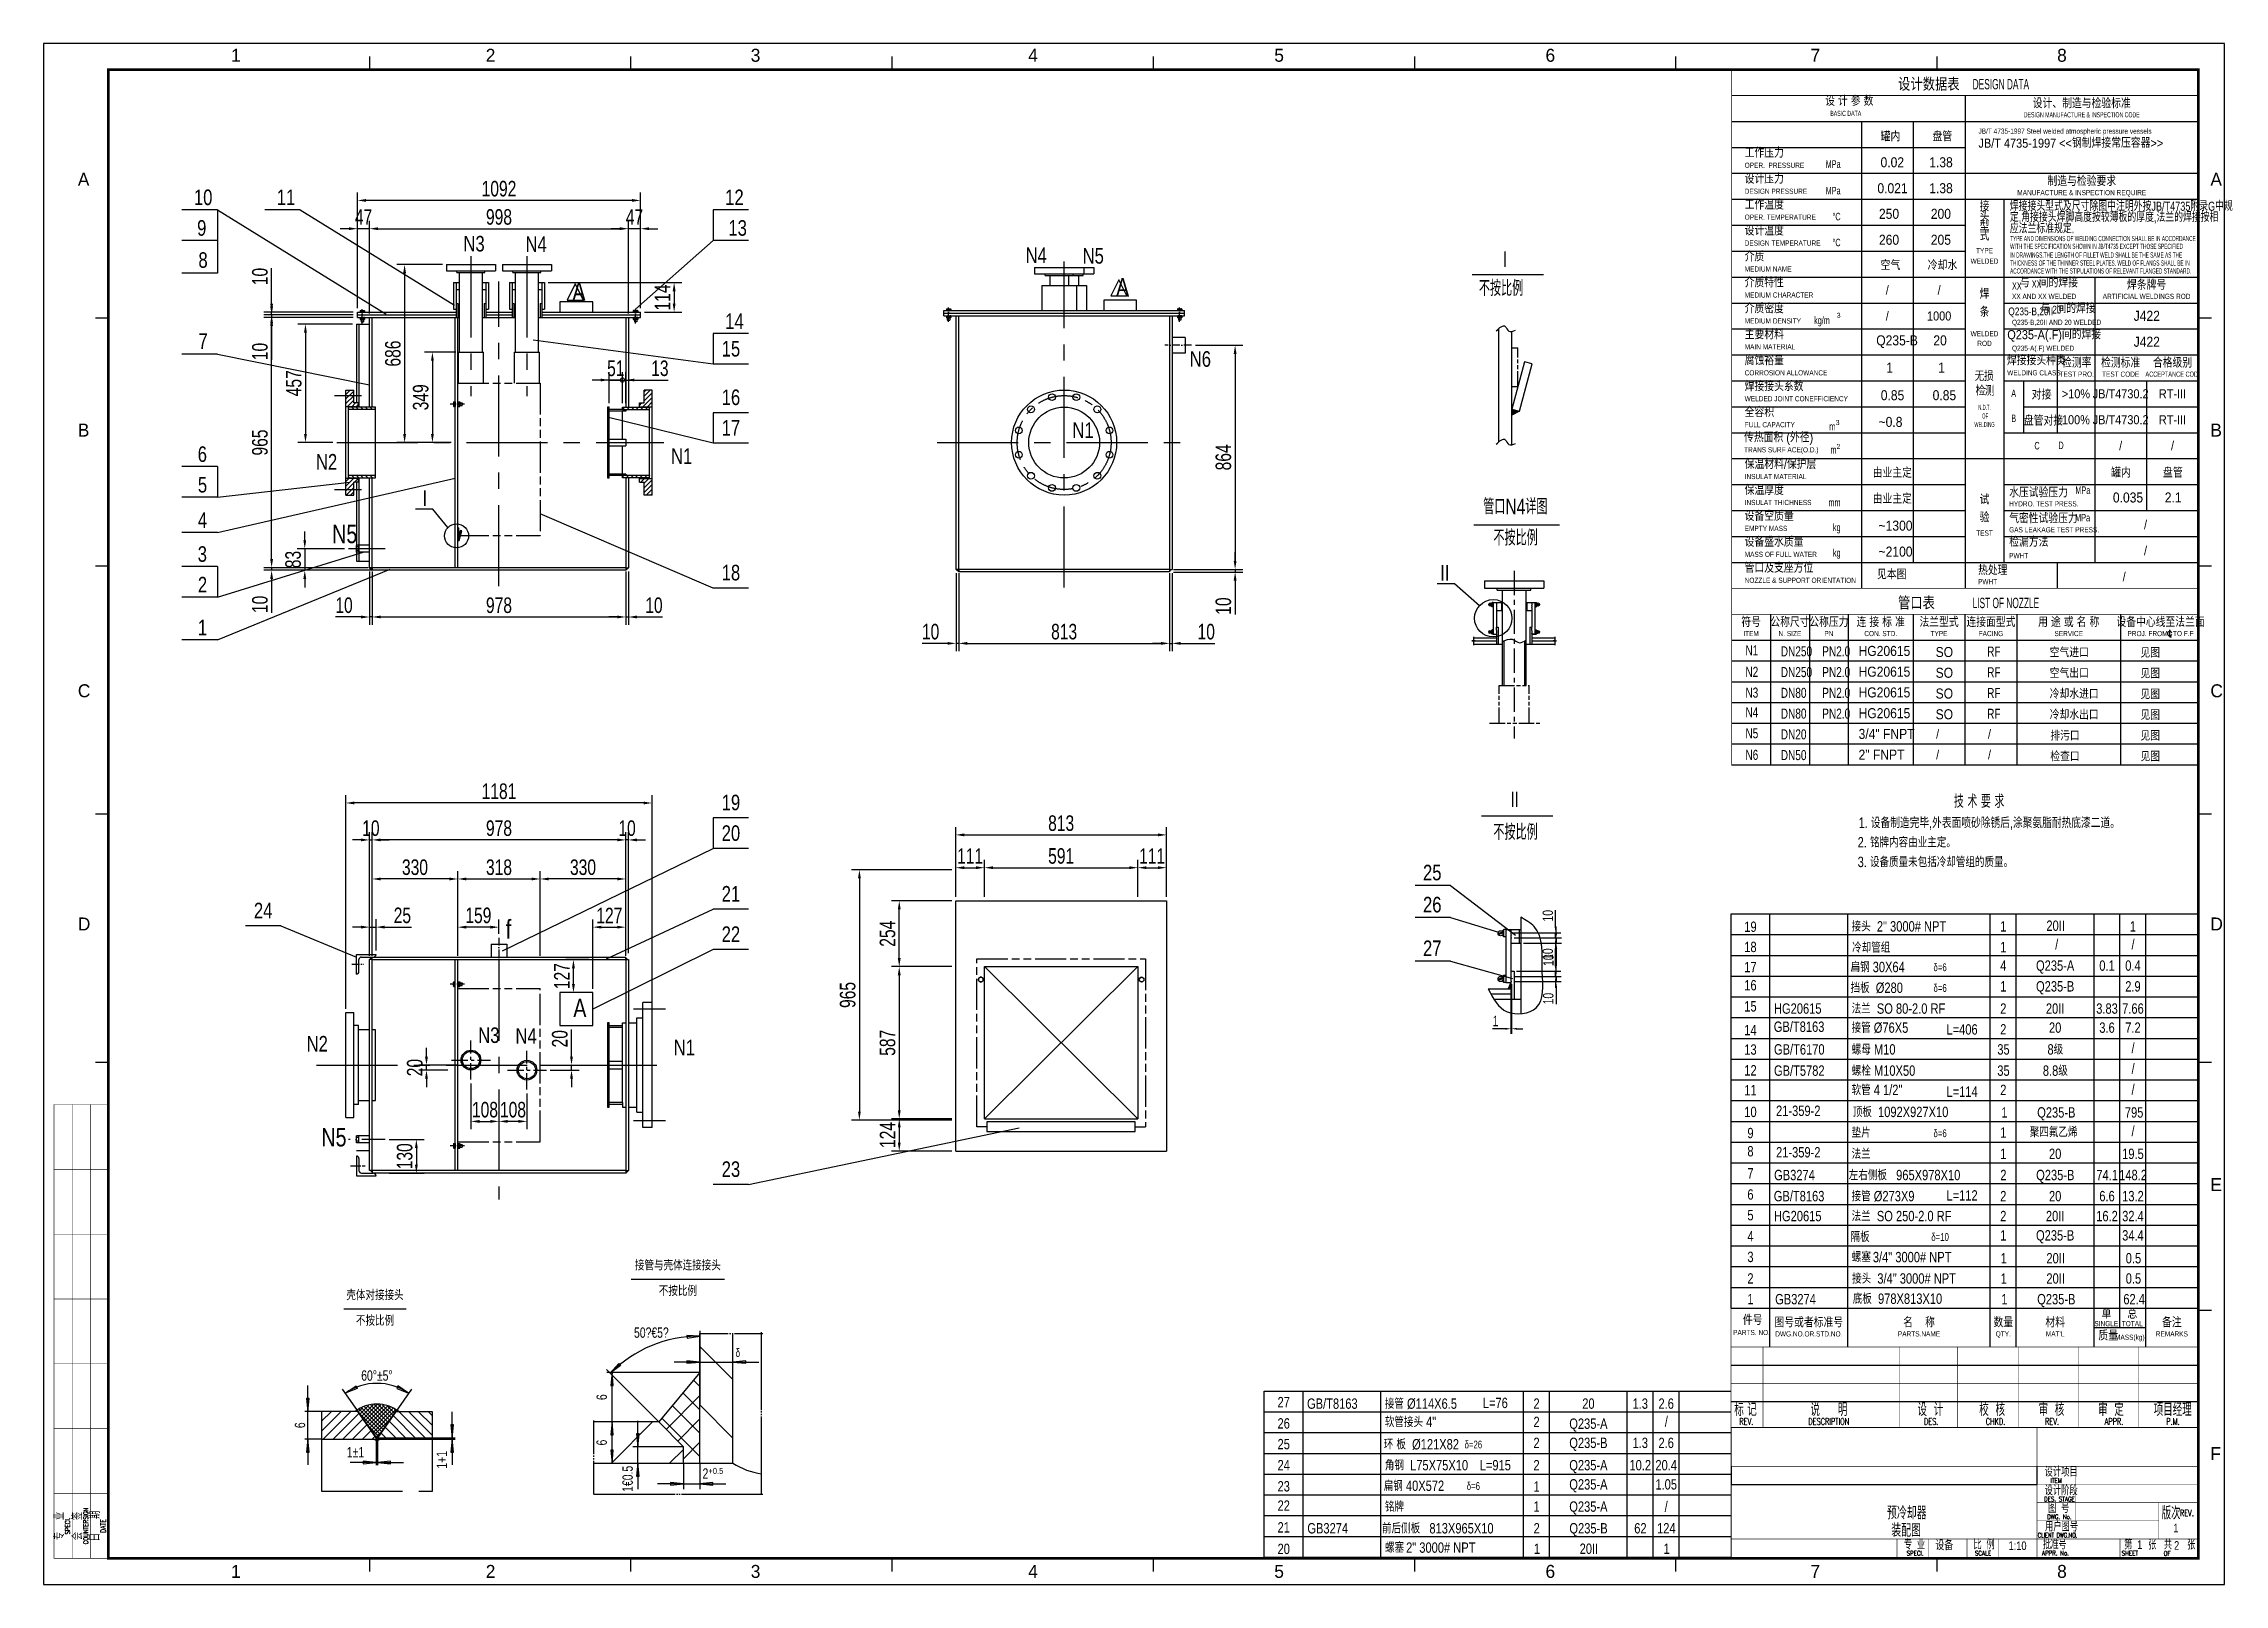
# Model space of a CAD drawing. Extents: x 26147 to 34557, y 133271 to 139211.
import ezdxf
from ezdxf.enums import TextEntityAlignment as Align

# ---------------------------------------------------------------- set-up
doc = ezdxf.new("R2010")
doc.units = 0
doc.header["$LTSCALE"] = 250
doc.header["$MEASUREMENT"] = 0
doc.header["$PDMODE"] = 1
for name, pattern in [('ACAD_ISO09W100', [45, 24, -3, 6, -3, 6, -3]), ('ACAD_ISO10W100', [18, 12, -3, 0, -3]), ('CENTER', [2, 1.25, -0.25, 0.25, -0.25]), ('PHANTOM', [2.5, 1.25, -0.25, 0.25, -0.25, 0.25, -0.25])]:
    doc.linetypes.add(name, pattern=pattern)
doc.layers.get('0').update_dxf_attribs({"linetype": 'CONTINUOUS'})
doc.layers.get('DEFPOINTS').update_dxf_attribs({"linetype": 'CONTINUOUS'})
for name, color, linetype in [('1', 2, 'CONTINUOUS'), ('2', 1, 'CONTINUOUS'), ('4', 2, 'CENTER'), ('ENGLISH', 2, 'CONTINUOUS'), ('TEXT', 2, 'CONTINUOUS')]:
    doc.layers.add(name, color=color, linetype=linetype)
doc.styles.add('G', font='greeks.shx', dxfattribs={"width": 0.75})
doc.styles.add('HZ', font='mon.shx', dxfattribs={"width": 0.75, "bigfont": 'fsd.shx'})
doc.styles.get("Standard").update_dxf_attribs({"font": 'MON', "width": 0.75, "bigfont": 'HZTXT1'})
doc.styles.add('STYLE1', font='mon.shx', dxfattribs={"width": 0.75, "height": 0.4, "bigfont": 'fsd.shx'})
doc.styles.add('TKFSD', font='mon', dxfattribs={"width": 0.7, "bigfont": 'fsd'})
doc.styles.add('TKGSH', font='romand', dxfattribs={"bigfont": 'gsh'})
doc.dimstyles.new('STANDARD$0', dxfattribs={"dimscale": 100, "dimtxt": 3.6, "dimasz": 2.5, "dimexe": 2, "dimexo": 1, "dimgap": 1, "dimtad": 1, "dimzin": 0, "dimdsep": 46, "dimtxsty": 'HZ', "dimcen": 0.09, "dimclrd": 256, "dimclre": 256, "dimclrt": 256, "dimadec": 0, "dimazin": 0, "dimtfac": 1, "dimtmove": 0, "dimatfit": 3, "dimfxl": 1, "dimtolj": 1, "dimtzin": 0, "dimarcsym": 0})

msp = doc.modelspace()

# ---------------------------------------------------------------- texts
for s, p in [('1', (26869.8, 139141.2)), ('2', (27851.8, 139141.2)), ('3', (28873.8, 139141.2)), ('4', (29943.8, 139141.2)), ('5', (30892.8, 139141.2)), ('6', (31938.8, 139141.2)), ('7', (32960.8, 139141.2)), ('8', (33911.8, 139141.2)), ('A', (26278.8, 138663.2)), ('A', (34502.8, 138663.2)), ('B', (26278.8, 137696.2)), ('B', (34502.8, 137696.2)), ('C', (26278.8, 136691.2)), ('C', (34502.8, 136691.2)), ('D', (26278.8, 135792.2)), ('D', (34502.8, 135792.2)), ('E', (34502.8, 134787.2)), ('1', (26869.8, 133296.2)), ('2', (27851.8, 133296.2)), ('3', (28873.8, 133296.2)), ('4', (29943.8, 133296.2)), ('5', (30892.8, 133296.2)), ('6', (31938.8, 133296.2))]:
    msp.add_text(s, height=50).set_placement(p)
at = {"style": 'STYLE1'}
for s, p in [('设计数据表', (33298.3, 139029.2)), ('管口表', (33298, 137029.2))]:
    msp.add_text(s, height=50, dxfattribs=at).set_placement(p)
for s, height, width, p in [('DESIGN DATA', 40, 0.6, (33586.1, 139034.9)), ('JB/T 4735-1997 Steel welded atmospheric pressure vessels', 20, 0.75, (33608.5, 138863.8)), ('WITH THE SPECIFICATION SHOWN IN JB/T4735 EXCEPT THOSE SPECIFIED ', 20, 0.55, (33730.3, 138419.9)), ('TYPE AND DIMENSIONS OF WELDING CONNECTION SHALL BE IN ACCORDANCE', 20, 0.55, (33730.3, 138449.8)), ('ACCORDANCE WITH THE STIPULATIONS OF RELEVANT FLANGED STANDARD.', 20, 0.55, (33730.3, 138324.7)), ('THICKNESS OF THE THINNER STEEL PLATES. WELD OF FLANGS SHALL BE IN ', 20, 0.55, (33730.3, 138355.2)), ('IN DRAWINGS.THE LENGTH OF FILLET WELD SHALL BE THE SAME AS THE ', 20, 0.55, (33730.3, 138386.3)), ('XX', 29.03, 0.7, (33737.8, 138262.3)), ('XX AND XX WELDED', 20, 0.75, (33737.8, 138226.9)), ('kg/m', 29.03, 0.7, (32974.4, 138130)), ('Q235-B,20II AND 20 WELDED', 20, 0.75, (33737.8, 138126.9)), ('Q235-A(.F) WELDED', 20, 0.75, (33737.8, 138026.9)), ('m', 29, 0.7, (33033, 137720.7)), ('C', 29, 0.7, (33824.1, 137646.6)), ('D', 29, 0.7, (33916.7, 137647.8)), ('MPa', 29.03, 0.7, (33982, 137475.1)), ('HYDRO. TEST PRESS.', 20, 0.75, (33726.8, 137426.9)), ('GAS LEAKAGE TEST PRESS.', 20, 0.75, (33726.8, 137326.9)), ('MPa', 29.03, 0.7, (33981.3, 137369.3)), ('PWHT', 20, 0.75, (33726.8, 137226.9)), ('PWHT', 20, 0.75, (33606.8, 137126.9)), ('LIST OF NOZZLE', 40, 0.6, (33585.8, 137034.9))]:
    msp.add_text(s, height=height, dxfattribs=dict(width=width)).set_placement(p)
for s, height, width, p in [('设 计 参 数', 35, 0.9, (33017.1, 138961.2)), ('工作压力', 35, 0.9, (32706.8, 138761.2)), ('设计压力', 35, 0.9, (32706.8, 138661.2)), ('工作温度', 35, 0.9, (32706.8, 138561.2)), ('设计温度', 35, 0.9, (32706.8, 138461.2)), ('介质', 35, 0.9, (32706.8, 138361.2)), ('介质特性', 35, 0.9, (32706.8, 138261.2)), ('  与   间的焊接', 35, 0.9, (33744.6, 138261.2)), ('介质密度', 35, 0.9, (32706.8, 138161.2)), ('  与  间的焊接', 35, 0.9, (33824.5, 138161.7)), ('20', 30, 0.8, (33892.9, 138161.7)), ('主要材料', 35, 0.9, (32706.8, 138061.2)), ('  Q235-A(.F)间的焊接', 35, 0.9, (33696.2, 138061.2)), ('腐蚀裕量', 35, 0.9, (32706.8, 137961.2)), ('焊接接头种类', 35, 0.9, (33718.4, 137961.2)), ('焊接接头系数', 35, 0.9, (32706.8, 137861.2)), ('全容积', 35, 0.9, (32706.8, 137761.2)), ('传热面积 (外径)', 35, 0.9, (32704.6, 137664.3)), ('保温材料/保护层', 35, 0.9, (32706.8, 137561.2)), ('保温厚度', 35, 0.9, (32706.8, 137461.2)), ('设备空质量', 35, 0.9, (32706.8, 137361.2)), ('设备盛水质量', 35, 0.9, (32706.8, 137261.2)), ('检漏方法', 35, 0.9, (33727.1, 137261.2)), ('管口及支座方位', 35, 0.9, (32706.8, 137161.2))]:
    msp.add_text(s, height=height, dxfattribs=dict(at, width=width)).set_placement(p, align=Align.BOTTOM_LEFT)
for s, height, width, p in [('BASIC DATA', 20, 0.6, (33037.1, 138926.2)), ('OPER.  PRESSURE', 20, 0.75, (32706.8, 138726.2, 1754.5)), ('DESIGN PRESSURE', 20, 0.75, (32706.8, 138626.2)), ('OPER. TEMPERATURE', 20, 0.75, (32706.8, 138526.2)), ('DESIGN TEMPERATURE', 20, 0.75, (32706.8, 138426.2)), ('MEDIUM NAME', 20, 0.75, (32706.8, 138326.2)), ('XX', 29.03, 0.7, (33813.9, 138261.2)), ('MEDIUM CHARACTER', 20, 0.75, (32706.8, 138226.2)), ('MEDIUM DENSITY', 20, 0.75, (32706.8, 138126.2)), ('MAIN MATERIAL', 20, 0.75, (32706.8, 138026.2)), ('CORROSION ALLOWANCE', 20, 0.75, (32706.8, 137926.2)), ('WELDING CLASS', 20, 0.75, (33719.3, 137926.2)), ('WELDED JOINT CONEFFICIENCY', 20, 0.75, (32706.8, 137826.2)), ('FULL CAPACITY', 20, 0.75, (32706.8, 137726.2)), ('TRANS SURF ACE(O.D.)', 20, 0.75, (32704.6, 137629.3)), ('INSULAT MATERIAL', 20, 0.75, (32706.8, 137526.2)), ('INSULAT THICHNESS', 20, 0.75, (32706.8, 137426.2)), ('EMPTY MASS', 20, 0.75, (32706.8, 137326.2)), ('MASS OF FULL WATER', 20, 0.75, (32706.8, 137226.2)), ('NOZZLE & SUPPORT ORIENTATION ', 20, 0.75, (32706.8, 137126.2))]:
    msp.add_text(s, height=height, dxfattribs=dict(width=width)).set_placement(p, align=Align.BOTTOM_LEFT)
for s, height, width, p in [('DESIGN MANUFACTURE & INSPECTION CODE', 20, 0.6, (34006.8, 138926.9)), ('MANUFACTURE & INSPECTION REQUIRE', 20, 0.75, (34006.8, 138626.9)), ('WELDED', 20, 0.75, (33631.8, 138362.6)), ('TYPE', 20, 0.75, (33631.8, 138403.3)), ('ARTIFICIAL WELDINGS ROD', 20, 0.75, (34256.8, 138226.9)), ('WELDED', 20, 0.75, (33631.8, 138082.7)), ('ROD', 20, 0.75, (33631.8, 138045.5)), ('TEST PRO.', 20, 0.75, (33987.5, 137926.9)), ('TEST CODE', 20, 0.75, (34156.8, 137926.9)), ('ACCEPTANCE COD.', 20, 0.65, (34356.8, 137926.9)), ('A', 29, 0.7, (33744.3, 137848.4)), ('N.D.T.', 20, 0.5, (33631.8, 137798.8)), (' OF', 20, 0.5, (33631.8, 137765.4)), ('B', 29, 0.7, (33744.3, 137752.3)), ('WELDING', 20, 0.5, (33631.8, 137732.8)), ('TEST', 20, 0.75, (33631.8, 137314.2)), ('ITEM', 20, 0.75, (32731.5, 136926.9)), ('N. SIZE', 20, 0.75, (32881.5, 136926.9)), ('PN', 20, 0.75, (33031.5, 136926.9)), ('CON. STD.', 20, 0.75, (33231.5, 136926.9)), ('TYPE', 20, 0.75, (33456.5, 136926.9)), ('FACING', 20, 0.75, (33656.5, 136926.9)), ('SERVICE', 20, 0.75, (33956.5, 136926.9)), ('PROJ. FROM   TO F.F', 20, 0.75, (34310.6, 136926.9))]:
    msp.add_text(s, height=height, dxfattribs=dict(width=width)).set_placement(p, align=Align.CENTER)
at = {"style": 'STYLE1', "width": 0.9}
for s, p in [('设计、制造与检验标准', (34006.8, 138962.5)), ('制造与检验要求', (34006.8, 138662.5)), ('接', (33631.8, 138565.1)), ('型', (33631.8, 138490.3)), ('头', (33631.8, 138526.5)), ('式', (33631.8, 138452.4)), ('/', (33256.8, 138243.7)), ('/', (33456.8, 138243.7)), ('焊', (33631.8, 138227.7)), ('焊条牌号', (34256.8, 138262.6)), ('/', (33256.8, 138143.7)), ('1000', (33456.8, 138143.7)), ('条', (33631.8, 138158)), ('无', (33612.5, 137910.8)), ('损', (33648.4, 137910.8)), ('检测率', (33987.5, 137962.5)), ('检测标准', (34156.8, 137962.5)), ('合格级别', (34356.8, 137962.5)), ('检', (33616.5, 137854.2)), ('测', (33651.4, 137854.2)), ('>10%', (33984.3, 137843.7)), ('JB/T4730.2', (34156.8, 137843.7)), ('RT-III', (34356.8, 137843.7)), ('100%', (33984.3, 137743.7)), ('JB/T4730.2', (34156.8, 137743.7)), ('RT-III', (34356.8, 137743.7)), ('/', (34156.8, 137643.7)), ('/', (34356.8, 137643.7)), ('试', (33631.8, 137434.6)), ('验', (33631.8, 137366.4)), ('/', (34252.6, 137338.6)), ('/', (34252.6, 137238.6)), ('/', (34170.5, 137138.8)), ('符号', (32731.5, 136962.5)), ('公称尺寸', (32881.5, 136962.5)), ('公称压力', (33031.5, 136962.5)), ('连 接 标 准', (33231.5, 136962.5)), ('法兰型式', (33456.5, 136962.5)), ('连接面型式', (33656.5, 136962.5)), ('用 途 或 名 称', (33956.5, 136962.5)), ('设备中心线至法兰面', (34310.6, 136962.5)), ('/', (33451, 136532.5)), ('/', (33651, 136532.5)), ('/', (33451, 136452.5)), ('/', (33651, 136452.5))]:
    msp.add_text(s, height=35, dxfattribs=at).set_placement(p, align=Align.CENTER)
at = {"style": 'STYLE1'}
for s, height, width, p in [('罐内', 38.71, 0.9, (33230.8, 138834.4)), ('盘管', 38.71, 0.9, (33430.8, 138834.4)), ('0.02', 38.71, 0.9, (33230.8, 138734.4)), ('1.38', 38.71, 0.9, (33418.7, 138734.4)), ('JB/T 4735-1997 <<钢制焊接常压容器>>', 35, 0.9, (33608.5, 138809.9)), ('0.021', 38.71, 0.9, (33218.7, 138634.4)), ('1.38', 38.71, 0.9, (33418.7, 138634.4)), ('焊接接头型式及尺寸除图中注明外按JB/T4735附录G中规', 35, 0.75, (33729.4, 138566.7)), ('定.角接接头焊脚高度按较薄板的厚度,法兰的焊接按相', 35, 0.75, (33729.4, 138524.2)), ('应法兰标准规定.', 35, 0.75, (33729.4, 138480.3)), ('空气', 38.71, 0.9, (33230.7, 138338.1)), ('冷却水', 38.71, 0.9, (33412.4, 138338.1)), ('Q235-B,20II', 30, 0.8, (33723.5, 138163.8)), ('J422', 38.71, 0.9, (34207.1, 138142.4)), ('Q235-B', 38.71, 0.9, (33214.3, 138047.8)), ('20', 38.71, 0.9, (33434.4, 138047.8)), ('J422', 38.71, 0.9, (34207.1, 138042.4)), ('1', 38.7, 0.9, (33253, 137942.8)), ('1', 38.7, 0.9, (33453, 137942.8)), ('0.85', 38.71, 0.9, (33231.7, 137836.4)), ('0.85', 38.71, 0.9, (33431.7, 137836.4)), ('对接', 38.71, 0.9, (33813.6, 137839)), ('~0.8', 38.71, 0.9, (33223.3, 137733.5)), ('盘管对接', 35, 0.9, (33783.6, 137739)), ('由业主定', 35, 0.9, (33200.8, 137537.9)), ('罐内', 38.71, 0.9, (34119.9, 137538.2)), ('盘管', 38.71, 0.9, (34319.9, 137538.2)), ('由业主定', 35, 0.9, (33200.8, 137437.9)), ('水压试验压力', 35, 0.9, (33726.8, 137462.5)), ('0.035', 38.71, 0.9, (34126.9, 137442.1)), ('2.1', 38.71, 0.9, (34326.9, 137442.1)), ('~1300', 38.71, 0.9, (33223.3, 137333.5)), ('气密性试验压力', 35, 0.9, (33726.8, 137362.5)), ('~2100', 38.71, 0.9, (33223.3, 137233.5)), ('见本图', 35, 0.9, (33217.4, 137146.5)), ('热处理', 35, 0.9, (33606.8, 137162.5))]:
    msp.add_text(s, height=height, dxfattribs=dict(at, width=width)).set_placement(p)
at = {"width": 0.7}
for s, height, p in [('MPa', 29.03, (33076.8, 138732.2)), ('MPa', 29.03, (33076.8, 138629.8)), ('%%dC', 29.03, (33076.8, 138529.8)), ('%%dC', 29.03, (33076.8, 138429.8)), ('m', 29, (33061.1, 137630.7)), ('mm', 29.03, (33076.8, 137427.6)), ('kg', 29.03, (33076.8, 137331.8)), ('kg', 29.03, (33076.8, 137233.8))]:
    msp.add_text(s, height=height, dxfattribs=at).set_placement(p, align=Align.RIGHT)
at = {"style": 'STYLE1', "width": 0.9}
for s, p in [('250', (33263.6, 138555)), ('200', (33463.6, 138555)), ('260', (33263.6, 138455)), ('205', (33463.6, 138455))]:
    msp.add_text(s, height=38.71, dxfattribs=at).set_placement(p, align=Align.MIDDLE)
at = {"style": 'STYLE1'}
for s, p in [('3', (33076.8, 138154.2)), ('3', (33072.8, 137740.7)), ('2', (33075.9, 137648.4))]:
    msp.add_text(s, height=19.4, dxfattribs=at).set_placement(p, align=Align.RIGHT)
at = {"style": 'TKGSH', "width": 0.7}
for s, height, p in [('COUNTERSIGN', 18, (26309.3, 133496.2)), ('SPECI.', 18, (26239.3, 133496.2)), ('DATE', 20, (26376.3, 133496.2))]:
    msp.add_text(s, height=height, rotation=90, dxfattribs=at).set_placement(p, align=Align.MIDDLE_CENTER)
at = {"char_height": 35, "attachment_point": 5, "rotation": 90, "style": 'TKFSD'}
for s, insert in [('专     业', (26208.3, 133496.2)), ('会     签', (26278.3, 133496.2)), ('日      期', (26346.3, 133496.2))]:
    msp.add_mtext(s, dxfattribs=dict(at, insert=insert))
at = {"layer": '1'}
for s, height, style, width, p in [('10', 60, 'HZ', 0.8, (26726.4, 138588.6)), ('11', 60, 'HZ', 0.8, (27045.9, 138588.6)), ('12', 60, 'HZ', 0.8, (28775.2, 138588.6)), ('9', 60, 'HZ', 0.8, (26738.8, 138470.6)), ('13', 60, 'HZ', 0.8, (28787.6, 138470.6)), ('N3', 60, 'HZ', 0.8, (27765.7, 138410)), ('N4', 60, 'HZ', 0.8, (28005.1, 138408.1)), ('8', 60, 'HZ', 0.8, (26743.9, 138346.9)), ('N4', 60, 'HZ', 0.8, (29933.9, 138365.2)), ('N5', 60, 'HZ', 0.8, (30153.6, 138362.9)), ('A', 71, 'HZ', 0.8, (28186, 138219.6)), ('A', 71, 'HZ', 0.8, (30282.5, 138236.1)), ('不按比例', 60, 'HZ', 0.75, (31682, 138238.2)), ('7', 60, 'HZ', 0.8, (26743.9, 138034.5)), ('14', 60, 'HZ', 0.8, (28775.2, 138111.1)), ('15', 60, 'HZ', 0.8, (28761.7, 138004.9)), ('N6', 60, 'HZ', 0.8, (30566.7, 137965.4)), ('16', 60, 'HZ', 0.8, (28761.7, 137817.7)), ('17', 60, 'HZ', 0.8, (28761.7, 137699.8)), ('N1', 60, 'HZ', 0.8, (30114.3, 137690.9)), ('6', 60, 'HZ', 0.8, (26741.1, 137598.5)), ('N2', 60, 'HZ', 0.8, (27197, 137569)), ('N1', 60, 'HZ', 0.8, (28566.4, 137590.9)), ('5', 60, 'HZ', 0.8, (26741.7, 137480.5)), ('I', 60, 'HZ', 0.8, (27607.8, 137428.7)), ('管口N4详图', 60, 'HZ', 0.75, (31698.5, 137396.3)), ('4', 60, 'HZ', 0.8, (26741.7, 137344.4)), ('N5', 70.96, 'HZ', 0.8, (27259.5, 137285.3)), ('不按比例', 60, 'HZ', 0.75, (31738, 137276.1)), ('3', 60, 'HZ', 0.8, (26741.1, 137213.4)), ('18', 60, 'HZ', 0.8, (28761.7, 137141.8)), ('II', 60, 'HZ', 0.8, (31532.6, 137141.1)), ('2', 60, 'HZ', 0.8, (26741.7, 137095.4)), ('1', 60, 'HZ', 0.8, (26741.7, 136930)), ('HG20615', 38.71, 'STYLE1', 0.9, (33146.1, 136850.5)), ('SO', 38.71, 'STYLE1', 0.9, (33443.3, 136846.3)), ('HG20615', 38.71, 'STYLE1', 0.9, (33146.1, 136770.5)), ('SO', 38.71, 'STYLE1', 0.9, (33443.3, 136766.3)), ('HG20615', 38.71, 'STYLE1', 0.9, (33146.1, 136690.5)), ('SO', 38.71, 'STYLE1', 0.9, (33443.3, 136686.3)), ('HG20615', 38.71, 'STYLE1', 0.9, (33146.1, 136610.5)), ('SO', 38.71, 'STYLE1', 0.9, (33443.3, 136606.3)), ('3/4" FNPT', 38.71, 'STYLE1', 0.9, (33146.1, 136530.5)), ('2" FNPT', 38.71, 'STYLE1', 0.9, (33146.1, 136450.5)), ('19', 60, 'HZ', 0.8, (28761.7, 136255.5)), ('技 术 要 求', 50.63, 'HZ', 0.75, (33513.8, 136264.9)), ('20', 60, 'HZ', 0.8, (28761.7, 136137.5)), ('不按比例', 60, 'HZ', 0.75, (31737.7, 136141.3)), ('1. 设备制造完毕,外表面喷砂除锈后,涂聚氨脂耐热底漆二道。', 41.667, 'HZ', 0.75, (33146.7, 136186.6)), ('25', 60, 'HZ', 0.8, (31466.3, 135985.5)), ('21', 60, 'HZ', 0.8, (28761.7, 135903.5)), ('26', 60, 'HZ', 0.8, (31466.3, 135861.8)), ('24', 60, 'HZ', 0.8, (26957.8, 135839.1)), ('f', 73, 'HZ', 0.8, (27928.5, 135760.3)), ('22', 60, 'HZ', 0.8, (28761.7, 135747.9)), ('27', 60, 'HZ', 0.8, (31466.3, 135693.5)), ('A', 71, 'HZ', 0.8, (28189.6, 135457.9)), ('N3', 60, 'HZ', 0.8, (27822.7, 135358.5)), ('N4', 60, 'HZ', 0.8, (27966.4, 135355.3)), ('N2', 60, 'HZ', 0.8, (27161, 135325.5)), ('N1', 60, 'HZ', 0.8, (28576.8, 135310.9)), ('N5', 70.96, 'HZ', 0.8, (27217.9, 134959.5)), ('23', 60, 'HZ', 0.8, (28761.7, 134842)), ('接头  3/4" 3000# NPT', 40, 'TKFSD', 0.8, (33121.1, 134430.5)), ('底板  978X813X10', 40, 'TKFSD', 0.8, (33123.7, 134352.6)), ('GB3274', 40, 'TKFSD', 0.8, (32824.4, 134350.7)), ('d', 32, 'G', 0.75, (28815.2, 134148.4)), ('标 记', 50, 'TKFSD', 0.7, (32666.9, 133920.1)), ('说', 50, 'TKFSD', 0.7, (32960.4, 133920.1)), ('明', 50, 'TKFSD', 0.7, (33066, 133920.1)), ('设  计', 50, 'TKFSD', 0.7, (33373.1, 133920.1)), ('校  核', 50, 'TKFSD', 0.7, (33611.4, 133920.1)), ('审  核', 50, 'TKFSD', 0.7, (33840, 133920.1)), ('审  定', 50, 'TKFSD', 0.7, (34069.8, 133920.1)), ('项目经理', 50, 'TKFSD', 0.7, (34284.2, 133920.1)), ('REV.', 25, 'TKGSH', 0.7, (32686.2, 133886.8)), ('DESCRIPTION', 25, 'TKGSH', 0.7, (32952.4, 133886.8)), ('DES.', 25, 'TKGSH', 0.7, (33398.3, 133886.8)), ('CHKD.', 25, 'TKGSH', 0.7, (33636.5, 133886.8)), ('REV.', 25, 'TKGSH', 0.7, (33865.1, 133886.8)), ('APPR.', 25, 'TKGSH', 0.7, (34095, 133886.8)), ('P.M.', 25, 'TKGSH', 0.7, (34332.7, 133886.8)), ('+0.5', 24, 'HZ', 0.75, (28710.9, 133696.4)), ('设计项目', 35, 'TKFSD', 0.7, (33863.6, 133686.7)), ('2', 40, 'HZ', 0.75, (28687.9, 133678.4)), ('设计阶段', 35, 'TKFSD', 0.7, (33863.6, 133615.1)), ('ITEM', 18, 'TKGSH', 0.7, (33886.3, 133662.5)), ('DES. STAGE', 18, 'TKGSH', 0.7, (33861.5, 133590.9)), ('图  号', 35, 'TKFSD', 0.7, (33876.9, 133546.6)), ('版次', 50, 'TKFSD', 0.7, (34314.4, 133521.4)), ('REV.', 25, 'TKGSH', 0.7, (34385.2, 133533.9)), ('CLIENT DWG.NO.', 18, 'TKGSH', 0.65, (33836.9, 133451.6)), ('用户图号', 35, 'TKFSD', 0.7, (33865.1, 133475.8)), ('DWG. No.', 18, 'TKGSH', 0.7, (33873.5, 133522.4)), ('专  业', 35, 'TKFSD', 0.7, (33320.8, 133406.4)), ('SPECI.', 18, 'TKGSH', 0.7, (33331.5, 133382.2)), ('设备', 33.33, 'TKFSD', 0.8, (33442, 133403.5)), ('比  例', 35, 'TKFSD', 0.7, (33589, 133406.4)), ('SCALE', 18, 'TKGSH', 0.7, (33595, 133382.2)), ('1:10', 33.33, 'TKFSD', 0.8, (33724.5, 133403.5)), ('APPR. No.', 18, 'TKGSH', 0.7, (33853.1, 133383)), ('批', 35, 'TKFSD', 0.7, (33856.5, 133406.5)), ('准', 35, 'TKFSD', 0.7, (33886.5, 133406.5)), ('号', 35, 'TKFSD', 0.7, (33916.5, 133406.5)), ('SHEET', 18, 'TKGSH', 0.7, (34160.8, 133382.1)), ('第', 35, 'TKFSD', 0.7, (34170.1, 133405.6)), ('张', 35, 'TKFSD', 0.7, (34262.8, 133405.6)), ('共', 35, 'TKFSD', 0.7, (34323.2, 133406.4)), ('OF', 18, 'TKGSH', 0.7, (34322.8, 133381.5)), ('张', 35, 'TKFSD', 0.7, (34412.8, 133405.6))]:
    msp.add_text(s, height=height, dxfattribs=dict(at, style=style, width=width)).set_placement(p)
at = {"layer": '1', "width": 0.7}
for s, p in [('I', (31774.8, 138350.5)), ('II', (31804.6, 136267.9))]:
    msp.add_text(s, height=60, dxfattribs=at).set_placement(p)
at = {"layer": '1', "ltscale": 3, "style": 'STYLE1', "width": 0.75}
for s, p in [('N1', (32709.6, 136853.1)), ('DN250', (32846, 136848.9)), ('PN2.0', (33005.9, 136848.9)), ('RF', (33641.9, 136848.2)), ('空气进口', (33883.3, 136845.2)), ('见图', (34233.2, 136844)), ('N2', (32709.6, 136769.9)), ('DN250', (32846, 136768.9)), ('PN2.0', (33005.9, 136768.9)), ('RF', (33641.9, 136768.2)), ('空气出口', (33883.3, 136765.2)), ('见图', (34233.2, 136764)), ('N3', (32709.6, 136689.9)), ('DN80', (32846, 136688.9)), ('PN2.0', (33005.9, 136688.9)), ('RF', (33641.9, 136688.2)), ('冷却水进口', (33883.3, 136685.2)), ('见图', (34233.2, 136684)), ('N4', (32709.6, 136614.2)), ('DN80', (32846, 136608.9)), ('PN2.0', (33005.9, 136608.9)), ('RF', (33641.9, 136608.2)), ('冷却水出口', (33883.3, 136605.2)), ('见图', (34233.2, 136604)), ('N5', (32709.6, 136532.9)), ('DN20', (32846, 136528.9)), ('排污口', (33885.6, 136524)), ('见图', (34233.2, 136524)), ('N6', (32709.6, 136449.9)), ('DN50', (32846, 136448.9)), ('检查口', (33885.6, 136444)), ('见图', (34233.2, 136444))]:
    msp.add_text(s, height=38.71, dxfattribs=at).set_placement(p)
at = {"layer": '1'}
for s, style, width, p in [('3', 'TKFSD', 0.8, (32729.2, 134513.6)), ('1', 'TKFSD', 0.8, (33706.1, 134508.6)), ('20II', 'TKFSD', 0.8, (33906.1, 134508.6)), ('0.5', 'TKFSD', 0.8, (34206.1, 134508.6)), ('2', 'TKFSD', 0.8, (32729.2, 134430.7)), ('1', 'TKFSD', 0.8, (33706.1, 134430.5)), ('20II', 'TKFSD', 0.8, (33906.1, 134430.5)), ('0.5', 'TKFSD', 0.8, (34206.1, 134430.5)), ('1', 'TKFSD', 0.8, (32729.2, 134351.1)), ('1', 'TKFSD', 0.8, (33708.7, 134350.7)), ('Q235-B', 'TKFSD', 0.8, (33908.7, 134350.7)), ('62.4', 'TKFSD', 0.8, (34208.7, 134350.7)), ('50\x7f€5\x7f', 'HZ', 0.75, (28490.6, 134221.8)), ('60%%d%%p5%%d', 'HZ', 0.75, (27432.1, 134056.3)), ('1%%p1', 'HZ', 0.75, (27349.4, 133760.7))]:
    msp.add_text(s, height=40, dxfattribs=dict(at, style=style, width=width)).set_placement(p, align=Align.CENTER)
at = {"layer": '1', "style": 'HZ', "width": 0.75}
for s, p in [('6', (28318.9, 133992.9)), ('6', (27155.4, 133884.7)), ('6', (28318.9, 133817.9)), ('1+1', (27702.7, 133751.4))]:
    msp.add_text(s, height=40, rotation=90, dxfattribs=at).set_placement(p, align=Align.CENTER)
msp.add_text('1€0.5', height=40, rotation=90, dxfattribs=at).set_placement((28418.9, 133728.4), align=Align.RIGHT)
at = {"layer": '1'}
for s, p in [('F', (34502.8, 133750.2)), ('7', (32960.8, 133296.2)), ('8', (33911.8, 133296.2))]:
    msp.add_text(s, height=50, dxfattribs=at).set_placement(p)
at = {"layer": '1', "style": 'TKFSD', "width": 0.8}
for s, height, p in [('预冷却器', 50, (33332.1, 133549.4)), ('装配图', 50, (33329.4, 133482)), ('1', 33.3, (34369.9, 133488.4)), ('1', 33.3, (34230.4, 133424.8)), ('2', 33.3, (34372.8, 133421.3))]:
    msp.add_text(s, height=height, dxfattribs=at).set_placement(p, align=Align.MIDDLE)
at = {"layer": 'ENGLISH', "style": 'HZ', "width": 0.8}
for s, p in [('3. 设备质量未包括冷却管组的质量。', (33142.5, 136036.3)), ('2. 铭牌内容由业主定。', (33142.5, 136112.2))]:
    msp.add_text(s, height=40, dxfattribs=at).set_placement(p)
for s, p in [('接管与壳体连接接头', (28592.8, 134481.6)), ('壳体对接接头', (27424.8, 134366.7)), ('不按比例', (28592.8, 134382.9)), ('不按比例', (27424.8, 134268.1))]:
    msp.add_text(s, height=40, dxfattribs=at).set_placement(p, align=Align.CENTER)
at = {"layer": 'TEXT'}
for s, height, style, width, p in [('19', 40, 'TKFSD', 0.8, (32729.2, 135786.5)), ('1', 40, 'TKFSD', 0.8, (33704.2, 135788)), ('20II', 40, 'TKFSD', 0.8, (33906.1, 135790.5)), ('1', 40, 'TKFSD', 0.8, (34204.2, 135788)), ('18', 40, 'TKFSD', 0.8, (32729.2, 135708.8)), ('1', 40, 'TKFSD', 0.8, (33704.2, 135708)), ('/', 40, 'TKFSD', 0.8, (33910.2, 135718.8)), ('/', 40, 'TKFSD', 0.8, (34204.6, 135718.8)), ('17', 40, 'TKFSD', 0.8, (32729.2, 135631.1)), ('d=6', 30, 'G', 0.75, (33460.5, 135635.4)), ('4', 40, 'TKFSD', 0.8, (33704.2, 135636.7)), ('Q235-A', 40, 'TKFSD', 0.8, (33904.2, 135636.7)), ('0.1', 40, 'TKFSD', 0.8, (34104.2, 135636.7)), ('0.4', 40, 'TKFSD', 0.8, (34204.2, 135636.7)), ('16', 40, 'TKFSD', 0.8, (32729.2, 135561.1)), ('d=6', 30, 'G', 0.75, (33460.5, 135555.4)), ('1', 40, 'TKFSD', 0.8, (33704.2, 135556.7)), ('Q235-B', 40, 'TKFSD', 0.8, (33904.2, 135556.7)), ('2.9', 40, 'TKFSD', 0.8, (34204.2, 135556.7)), ('15', 40, 'TKFSD', 0.8, (32729.2, 135479.6)), ('2', 40, 'TKFSD', 0.8, (33704.2, 135471.1)), ('20II', 40, 'TKFSD', 0.8, (33904.2, 135471.1)), ('3.83', 40, 'TKFSD', 0.8, (34104.2, 135471.1)), ('7.66', 40, 'TKFSD', 0.8, (34204.2, 135471.1)), ('14', 40, 'TKFSD', 0.8, (32729.2, 135388.2)), ('L=406', 40, 'TKFSD', 0.8, (33545.2, 135390.7)), ('2', 40, 'TKFSD', 0.8, (33704.2, 135391.1)), ('20', 40, 'TKFSD', 0.8, (33904.2, 135397.5)), ('3.6', 40, 'TKFSD', 0.8, (34104.2, 135397.5)), ('7.2', 40, 'TKFSD', 0.8, (34204.2, 135397.5)), ('13', 40, 'TKFSD', 0.8, (32729.2, 135313.1)), ('35', 40, 'TKFSD', 0.8, (33704.9, 135313.7)), ('8级', 40, 'TKFSD', 0.8, (33904.9, 135313.7)), ('/', 40, 'TKFSD', 0.8, (34204.6, 135318.8)), ('12', 40, 'TKFSD', 0.8, (32729.2, 135233)), ('35', 40, 'TKFSD', 0.8, (33704.9, 135231.8)), ('8.8级', 40, 'TKFSD', 0.8, (33904.9, 135231.8)), ('/', 40, 'TKFSD', 0.8, (34204.6, 135238.8)), ('11', 40, 'TKFSD', 0.8, (32729.2, 135156.5)), ('L=114', 40, 'TKFSD', 0.8, (33545.2, 135150.7)), ('2', 40, 'TKFSD', 0.8, (33704.2, 135157.5)), ('/', 40, 'TKFSD', 0.8, (34204.6, 135158.8)), ('10', 40, 'TKFSD', 0.8, (32729.2, 135072.7)), ('1', 40, 'TKFSD', 0.8, (33708.7, 135070.7)), ('Q235-B', 40, 'TKFSD', 0.8, (33908.7, 135070.7)), ('795', 40, 'TKFSD', 0.8, (34208.7, 135070.7)), ('9', 40, 'TKFSD', 0.8, (32729.2, 134991.1)), ('d=6', 30, 'G', 0.75, (33460.5, 134995.4)), ('1', 40, 'TKFSD', 0.8, (33704.2, 134993.2)), ('聚四氟乙烯', 40, 'TKFSD', 0.8, (33898.1, 134995.2)), ('/', 40, 'TKFSD', 0.8, (34204.6, 134998.8)), ('8', 40, 'TKFSD', 0.8, (32729.2, 134921.1)), ('1', 40, 'TKFSD', 0.8, (33704.2, 134911.1)), ('20', 40, 'TKFSD', 0.8, (33904.2, 134911.1)), ('19.5', 40, 'TKFSD', 0.8, (34204.2, 134911.1)), ('7', 40, 'TKFSD', 0.8, (32729.2, 134835.8)), ('2', 40, 'TKFSD', 0.8, (33704.7, 134829.3)), ('Q235-B', 40, 'TKFSD', 0.8, (33904.7, 134829.3)), ('74.1', 40, 'TKFSD', 0.8, (34104.7, 134829.3)), ('148.2', 40, 'TKFSD', 0.8, (34204.7, 134829.3)), ('6', 40, 'TKFSD', 0.8, (32729.2, 134754.3)), ('L=112', 40, 'TKFSD', 0.8, (33545.2, 134750.7)), ('2', 40, 'TKFSD', 0.8, (33704.2, 134748)), ('20', 40, 'TKFSD', 0.8, (33904.2, 134748)), ('6.6', 40, 'TKFSD', 0.8, (34104.2, 134748)), ('13.2', 40, 'TKFSD', 0.8, (34204.2, 134748)), ('5', 40, 'TKFSD', 0.8, (32729.2, 134674.7)), ('2', 40, 'TKFSD', 0.8, (33704.2, 134671.1)), ('20II', 40, 'TKFSD', 0.8, (33904.2, 134671.1)), ('16.2', 40, 'TKFSD', 0.8, (34104.2, 134671.1)), ('32.4', 40, 'TKFSD', 0.8, (34204.2, 134671.1)), ('4', 40, 'TKFSD', 0.8, (32729.2, 134593.2)), ('d=10', 30, 'G', 0.75, (33460.5, 134595.4)), ('1', 40, 'TKFSD', 0.8, (33704.2, 134596.7)), ('Q235-B', 40, 'TKFSD', 0.8, (33904.2, 134596.7)), ('34.4', 40, 'TKFSD', 0.8, (34204.2, 134596.7)), ('27', 40, 'TKFSD', 0.8, (30929.2, 133953.7)), ('L=76', 40, 'TKFSD', 0.8, (31745.2, 133950.7)), ('2', 40, 'TKFSD', 0.8, (31904.2, 133948)), ('20', 40, 'TKFSD', 0.8, (32104.2, 133948)), ('1.3', 40, 'TKFSD', 0.8, (32304.2, 133948)), ('2.6', 40, 'TKFSD', 0.8, (32404.2, 133948)), ('26', 40, 'TKFSD', 0.8, (30929.2, 133871.8)), ('2', 40, 'TKFSD', 0.8, (31904.2, 133877.5)), ('Q235-A', 40, 'TKFSD', 0.8, (32104.2, 133870.7)), ('/', 40, 'TKFSD', 0.8, (32404.6, 133878.8)), ('25', 40, 'TKFSD', 0.8, (30929.2, 133792)), ('d=26', 30, 'G', 0.75, (31660.5, 133795.4)), ('2', 40, 'TKFSD', 0.8, (31904.2, 133796.7)), ('Q235-B', 40, 'TKFSD', 0.8, (32104.2, 133796.7)), ('1.3', 40, 'TKFSD', 0.8, (32304.2, 133796.7)), ('2.6', 40, 'TKFSD', 0.8, (32404.2, 133796.7)), ('24', 40, 'TKFSD', 0.8, (30929.2, 133710.7)), ('L=915', 40, 'TKFSD', 0.8, (31745.2, 133710.7)), ('2', 40, 'TKFSD', 0.8, (31904.2, 133710.7)), ('Q235-A', 40, 'TKFSD', 0.8, (32104.2, 133710.7)), ('10.2', 40, 'TKFSD', 0.8, (32304.2, 133710.7)), ('20.4', 40, 'TKFSD', 0.8, (32404.2, 133710.7)), ('23', 40, 'TKFSD', 0.8, (30929.2, 133629.3)), ('d=6', 30, 'G', 0.75, (31660.5, 133635.4)), ('1', 40, 'TKFSD', 0.8, (31904.2, 133628)), ('Q235-A', 40, 'TKFSD', 0.8, (32104.2, 133636.7)), ('1.05', 40, 'TKFSD', 0.8, (32404.2, 133636.7)), ('22', 40, 'TKFSD', 0.8, (30929.2, 133554.8)), ('1', 40, 'TKFSD', 0.8, (31904.2, 133551.1)), ('Q235-A', 40, 'TKFSD', 0.8, (32104.2, 133551.1)), ('/', 40, 'TKFSD', 0.8, (32404.2, 133551.1)), ('21', 40, 'TKFSD', 0.8, (30929.2, 133471.1)), ('2', 40, 'TKFSD', 0.8, (31904.7, 133467.4)), ('Q235-B', 40, 'TKFSD', 0.8, (32104.7, 133467.4)), ('62', 40, 'TKFSD', 0.8, (32304.7, 133467.4)), ('124', 40, 'TKFSD', 0.8, (32404.7, 133467.4)), ('20', 40, 'TKFSD', 0.8, (30929.2, 133388)), ('1', 40, 'TKFSD', 0.8, (31906.1, 133388.6)), ('20II', 40, 'TKFSD', 0.8, (32106.1, 133388.6)), ('1', 40, 'TKFSD', 0.8, (32406.1, 133388.6))]:
    msp.add_text(s, height=height, dxfattribs=dict(at, style=style, width=width)).set_placement(p, align=Align.CENTER)
at = {"layer": 'TEXT', "style": 'TKFSD', "width": 0.8}
for s, p in [('接头  2" 3000# NPT', (33119.2, 135788)), ('冷却管组', (33121.2, 135706.7)), ('扁钢 30X64', (33115, 135631.3)), ('挡板  %%c280', (33115, 135551.3)), ('HG20615', (32819.9, 135471.1)), ('法兰  SO 80-2.0 RF ', (33119.2, 135471.1)), ('GB/T8163', (32819.2, 135401.1)), ('接管 %%c76X5', (33119.2, 135397.5)), ('GB/T6170', (32819.9, 135313.7)), ('螺母 M10', (33119.9, 135313.7)), ('GB/T5782', (32819.9, 135231.8)), ('螺栓 M10X50', (33119.9, 135231.8)), ('软管 4 1/2" ', (33119.2, 135157.5)), ('21-359-2', (32827.9, 135077)), ('顶板  1092X927X10', (33123.7, 135072.6)), ('垫片    ', (33119.2, 134993.2)), ('21-359-2', (32827.9, 134917)), ('法兰  ', (33119.2, 134911.1)), ('GB3274', (32820.4, 134829.3)), (' 左右侧板   965X978X10', (33096.3, 134829.3)), ('GB/T8163', (32819.2, 134748)), ('接管 %%C273X9', (33119.2, 134748)), ('HG20615', (32819.9, 134671.1)), ('法兰  SO 250-2.0 RF ', (33119.2, 134671.1)), ('隔板 ', (33115, 134591.3)), ('螺塞', (33119.9, 134513.7)), ('   3/4" 3000# NPT', (33165.5, 134512.9)), ('GB/T8163', (31019.2, 133948)), ('接管 %%C114X6.5', (31319.2, 133948)), ('软管接头 4" ', (31319.2, 133877.5)), ('环 板  %%C121X82', (31315, 133791.3)), ('角钢  L75X75X10', (31319.2, 133710.7)), ('扁钢 40X572', (31315, 133631.3)), ('铭牌', (31319.2, 133551.1)), ('GB3274', (31020.4, 133467.4)), (' 前后侧板   813X965X10', (31296.3, 133467.4)), ('螺塞', (31319.9, 133393.7)), ('   2" 3000# NPT', (31365.5, 133392.9))]:
    msp.add_text(s, height=40, dxfattribs=at).set_placement(p)

# ---------------------------------------------------------------- blocks, each defined once
blk = doc.blocks.new('A$C4779701C')
for p, q in [((15.15, 0.15), (15.15, 15.15)), ((45.15, 0.15), (45.15, 15.15)), ((100.15, 0.15), (100.15, 15.15)), ((110.15, 0.15), (110.15, 15.15)), ((140.15, 0.15), (140.15, 15.15)), ((150.15, 7.65), (150.15, 15.15)), ((160.15, 0.15), (160.15, 15.15)), ((140.15, 7.65), (160.15, 7.65))]:
    blk.add_line(p, q)
at = {"const_width": 0.29}
for points in [[(0.15, 15.15), (180.15, 15.15)], [(0.15, 0.15), (0.15, 15.15)], [(180.15, 0.15), (180.15, 15.15)], [(0.15, 0.15), (180.15, 0.15)], [(0.15, 0.15), (180.15, 0.15)]]:
    blk.add_lwpolyline(points, dxfattribs=at)
at = {"style": 'STYLE1', "width": 0.9}
for s, p in [('件号', (4.71, 7.65)), ('质量', (141.83, 1.65))]:
    blk.add_text(s, height=3.5, dxfattribs=at).set_placement(p, align=Align.BOTTOM_LEFT)
for s, p in [('图号或者标准号', (30.15, 7.78)), ('名    称', (72.65, 7.78)), ('数量', (105.15, 7.78)), ('材料', (125.15, 7.78)), ('单', (144.88, 11.09)), ('总', (154.88, 11.09)), ('备注', (170.15, 7.78))]:
    blk.add_text(s, height=3.5, dxfattribs=at).set_placement(p, align=Align.CENTER)
at = {"width": 0.75}
for s, p in [('SINGLE', (144.88, 8.16)), ('TOTAL', (154.88, 8.16)), ('DWG.NO.OR.STD.NO.', (30.15, 4.22)), ('PARTS.NAME', (72.65, 4.22)), ('QTY.', (105.15, 4.22)), ("MAT'L", (125.15, 4.22)), ('REMARKS', (170.15, 4.22))]:
    blk.add_text(s, height=2, dxfattribs=at).set_placement(p, align=Align.CENTER)
for s, p in [('PARTS. NO.', (0.97, 4.15)), ('MASS(kg)', (148.23, 2.33))]:
    blk.add_text(s, height=2, dxfattribs=at).set_placement(p, align=Align.BOTTOM_LEFT)
blk = doc.blocks.new('*D36')
at = {"linetype": 'ByBlock'}
for p, q in [((31980.2, 129438.1), (31980.2, 129460.1)), ((31817.4, 129416.1), (32000.2, 129416.1)), ((31853.4, 129396.1), (32000.2, 129396.1)), ((31980.2, 129416.1), (31980.2, 129396.1)), ((31980.2, 129374.1), (31980.2, 129308.7))]:
    blk.add_line(p, q, dxfattribs=at)
for points in [[(31976.6, 129438.1), (31983.9, 129438.1), (31980.2, 129416.1)], [(31976.6, 129374.1), (31983.9, 129374.1), (31980.2, 129396.1)]]:
    blk.add_solid(points, dxfattribs=at)
at = {"layer": 'DEFPOINTS', "color": 0, "linetype": 'ByBlock'}
for p in [(31807.4, 129416.1), (31843.4, 129396.1), (31980.2, 129416.1)]:
    blk.add_point(p, dxfattribs=at)
at = {"linetype": 'ByBlock', "insert": (31950.2, 129330.4), "char_height": 40, "attachment_point": 5, "rotation": 90, "style": 'HZ'}
blk.add_mtext('\\A1;10', dxfattribs=at)
blk = doc.blocks.new('_DOTSMALL')
at = {"color": 0, "linetype": 'ByBlock', "const_width": 0.5}
blk.add_lwpolyline([(-0.0625, 0, 1), (0.0625, 0, 1)], format="xyb", close=True, dxfattribs=at)
blk = doc.blocks.new('*D34')
at = {"linetype": 'ByBlock'}
for p, q in [((31977.8, 129310.1), (31977.8, 129375.6)), ((31817.4, 129268.1), (31997.8, 129268.1)), ((31827.4, 129288.1), (31997.8, 129288.1)), ((31977.8, 129268.1), (31977.8, 129288.1)), ((31977.8, 129246.1), (31977.8, 129224.1))]:
    blk.add_line(p, q, dxfattribs=at)
for points in [[(31974.2, 129310.1), (31981.5, 129310.1), (31977.8, 129288.1)], [(31974.2, 129246.1), (31981.5, 129246.1), (31977.8, 129268.1)]]:
    blk.add_solid(points, dxfattribs=at)
at = {"layer": 'DEFPOINTS', "color": 0, "linetype": 'ByBlock'}
for p in [(31807.4, 129268.1), (31817.4, 129288.1), (31977.8, 129268.1)]:
    blk.add_point(p, dxfattribs=at)
at = {"linetype": 'ByBlock', "insert": (31947.8, 129353.8), "char_height": 40, "attachment_point": 5, "rotation": 90, "style": 'HZ'}
blk.add_mtext('\\A1;10', dxfattribs=at)
blk = doc.blocks.new('*D27')
at = {"linetype": 'ByBlock'}
for p, q in [((29649.4, 129678.8), (29262.8, 129678.8)), ((29292.8, 129645.8), (29292.8, 128746.8)), ((29649.4, 128713.8), (29262.8, 128713.8))]:
    blk.add_line(p, q, dxfattribs=at)
for points in [[(29287.3, 129645.8), (29298.3, 129645.8), (29292.8, 129678.8)], [(29287.3, 128746.8), (29298.3, 128746.8), (29292.8, 128713.8)]]:
    blk.add_solid(points, dxfattribs=at)
at = {"layer": 'DEFPOINTS', "color": 0, "linetype": 'ByBlock'}
for p in [(29664.4, 129678.8), (29292.8, 128713.8), (29664.4, 128713.8)]:
    blk.add_point(p, dxfattribs=at)
at = {"linetype": 'ByBlock', "insert": (29247.8, 129196.3), "char_height": 60, "attachment_point": 5, "rotation": 90, "style": 'HZ'}
blk.add_mtext('\\A1;965', dxfattribs=at)
blk = doc.blocks.new('*D25')
at = {"linetype": 'ByBlock'}
for p, q in [((29649.4, 129559.5), (29416.5, 129559.5)), ((29446.5, 129338.5), (29446.5, 129526.5)), ((29649.4, 129305.5), (29416.5, 129305.5))]:
    blk.add_line(p, q, dxfattribs=at)
for points in [[(29441, 129526.5), (29452, 129526.5), (29446.5, 129559.5)], [(29441, 129338.5), (29452, 129338.5), (29446.5, 129305.5)]]:
    blk.add_solid(points, dxfattribs=at)
at = {"layer": 'DEFPOINTS', "color": 0, "linetype": 'ByBlock'}
for p in [(29446.5, 129559.5), (29664.4, 129559.5), (29664.4, 129305.5)]:
    blk.add_point(p, dxfattribs=at)
at = {"linetype": 'ByBlock', "insert": (29401.5, 129432.5), "char_height": 60, "attachment_point": 5, "rotation": 90, "style": 'HZ'}
blk.add_mtext('\\A1;254', dxfattribs=at)
blk = doc.blocks.new('*D22')
at = {"linetype": 'ByBlock'}
for p, q in [((28358.9, 129794.1), (28325.9, 129794.1)), ((28391.9, 129347.5), (28391.9, 129824.1)), ((28401.9, 129794.1), (28391.9, 129794.1)), ((28401.9, 129357.5), (28401.9, 129824.1)), ((28434.9, 129794.1), (28467.9, 129794.1))]:
    blk.add_line(p, q, dxfattribs=at)
for points in [[(28358.9, 129799.6), (28358.9, 129788.6), (28391.9, 129794.1)], [(28434.9, 129799.6), (28434.9, 129788.6), (28401.9, 129794.1)]]:
    blk.add_solid(points, dxfattribs=at)
at = {"layer": 'DEFPOINTS', "color": 0, "linetype": 'ByBlock'}
for p in [(28391.9, 129794.1), (28391.9, 129332.5), (28401.9, 129342.5)]:
    blk.add_point(p, dxfattribs=at)
at = {"linetype": 'ByBlock', "insert": (28396.9, 129839.1), "char_height": 60, "attachment_point": 5, "style": 'HZ'}
blk.add_mtext('\\A1;10', dxfattribs=at)
blk = doc.blocks.new('*D18')
at = {"linetype": 'ByBlock'}
for p, q in [((28264.9, 129220.5), (28264.9, 129487.8)), ((28297.9, 129457.8), (28358.9, 129457.8)), ((28391.9, 129347.5), (28391.9, 129487.8))]:
    blk.add_line(p, q, dxfattribs=at)
for points in [[(28297.9, 129463.3), (28297.9, 129452.3), (28264.9, 129457.8)], [(28358.9, 129463.3), (28358.9, 129452.3), (28391.9, 129457.8)]]:
    blk.add_solid(points, dxfattribs=at)
at = {"layer": 'DEFPOINTS', "color": 0, "linetype": 'ByBlock'}
for p in [(28391.9, 129457.8), (28391.9, 129332.5), (28264.9, 129205.5)]:
    blk.add_point(p, dxfattribs=at)
at = {"linetype": 'ByBlock', "insert": (28328.4, 129502.8), "char_height": 60, "attachment_point": 5, "style": 'HZ'}
blk.add_mtext('\\A1;127', dxfattribs=at)
blk = doc.blocks.new('*D17')
at = {"linetype": 'ByBlock'}
for p, q in [((28061.9, 129347.5), (28061.9, 129673.6)), ((28358.9, 129643.6), (28094.9, 129643.6)), ((28391.9, 129347.5), (28391.9, 129673.6))]:
    blk.add_line(p, q, dxfattribs=at)
for points in [[(28094.9, 129649.1), (28094.9, 129638.1), (28061.9, 129643.6)], [(28358.9, 129649.1), (28358.9, 129638.1), (28391.9, 129643.6)]]:
    blk.add_solid(points, dxfattribs=at)
at = {"layer": 'DEFPOINTS', "color": 0, "linetype": 'ByBlock'}
for p in [(28061.9, 129643.6), (28061.9, 129332.5), (28391.9, 129332.5)]:
    blk.add_point(p, dxfattribs=at)
at = {"linetype": 'ByBlock', "insert": (28226.9, 129688.6), "char_height": 60, "attachment_point": 5, "style": 'HZ'}
blk.add_mtext('\\A1;330', dxfattribs=at)
blk = doc.blocks.new('*D14')
at = {"linetype": 'ByBlock'}
for p, q in [((27370.9, 129458), (27337.9, 129458)), ((27403.9, 129357.5), (27403.9, 129488)), ((27403.9, 129458), (27428.9, 129458)), ((27428.9, 129367.5), (27428.9, 129488)), ((27461.9, 129458), (27565.7, 129458))]:
    blk.add_line(p, q, dxfattribs=at)
for points in [[(27370.9, 129463.5), (27370.9, 129452.5), (27403.9, 129458)], [(27461.9, 129463.5), (27461.9, 129452.5), (27428.9, 129458)]]:
    blk.add_solid(points, dxfattribs=at)
at = {"layer": 'DEFPOINTS', "color": 0, "linetype": 'ByBlock'}
for p in [(27428.9, 129458), (27428.9, 129352.5), (27403.9, 129342.5)]:
    blk.add_point(p, dxfattribs=at)
at = {"linetype": 'ByBlock', "insert": (27530.3, 129503), "char_height": 60, "attachment_point": 5, "style": 'HZ'}
blk.add_mtext('\\A1;25', dxfattribs=at)
blk = doc.blocks.new('*D13')
at = {"linetype": 'ByBlock'}
for p, q in [((27413.9, 129347.5), (27413.9, 129673.6)), ((27710.9, 129643.6), (27446.9, 129643.6)), ((27743.9, 129347.5), (27743.9, 129673.6))]:
    blk.add_line(p, q, dxfattribs=at)
for points in [[(27446.9, 129649.1), (27446.9, 129638.1), (27413.9, 129643.6)], [(27710.9, 129649.1), (27710.9, 129638.1), (27743.9, 129643.6)]]:
    blk.add_solid(points, dxfattribs=at)
at = {"layer": 'DEFPOINTS', "color": 0, "linetype": 'ByBlock'}
for p in [(27413.9, 129643.6), (27413.9, 129332.5), (27743.9, 129332.5)]:
    blk.add_point(p, dxfattribs=at)
at = {"linetype": 'ByBlock', "insert": (27578.9, 129688.6), "char_height": 60, "attachment_point": 5, "style": 'HZ'}
blk.add_mtext('\\A1;330', dxfattribs=at)
blk = doc.blocks.new('*D12')
at = {"linetype": 'ByBlock'}
for p, q in [((27370.9, 129794.1), (27337.9, 129794.1)), ((27403.9, 129347.5), (27403.9, 129824.1)), ((27403.9, 129794.1), (27413.9, 129794.1)), ((27413.9, 129347.5), (27413.9, 129824.1)), ((27446.9, 129794.1), (27479.9, 129794.1))]:
    blk.add_line(p, q, dxfattribs=at)
for points in [[(27370.9, 129799.6), (27370.9, 129788.6), (27403.9, 129794.1)], [(27446.9, 129799.6), (27446.9, 129788.6), (27413.9, 129794.1)]]:
    blk.add_solid(points, dxfattribs=at)
at = {"layer": 'DEFPOINTS', "color": 0, "linetype": 'ByBlock'}
for p in [(27413.9, 129794.1), (27403.9, 129332.5), (27413.9, 129332.5)]:
    blk.add_point(p, dxfattribs=at)
at = {"linetype": 'ByBlock', "insert": (27408.9, 129839.1), "char_height": 60, "attachment_point": 5, "style": 'HZ'}
blk.add_mtext('\\A1;10', dxfattribs=at)
blk = doc.blocks.new('*D10')
at = {"linetype": 'ByBlock'}
for p, q in [((27312.4, 129143.5), (27312.4, 129966.5)), ((28460.4, 129936.5), (27345.4, 129936.5)), ((28493.4, 129143.5), (28493.4, 129966.5))]:
    blk.add_line(p, q, dxfattribs=at)
for points in [[(27345.4, 129942), (27345.4, 129931), (27312.4, 129936.5)], [(28460.4, 129942), (28460.4, 129931), (28493.4, 129936.5)]]:
    blk.add_solid(points, dxfattribs=at)
at = {"layer": 'DEFPOINTS', "color": 0, "linetype": 'ByBlock'}
for p in [(27312.4, 129936.5), (27312.4, 129128.5), (28493.4, 129128.5)]:
    blk.add_point(p, dxfattribs=at)
at = {"linetype": 'ByBlock', "insert": (27902.9, 129981.5), "char_height": 60, "attachment_point": 5, "style": 'HZ'}
blk.add_mtext('\\A1;1181', dxfattribs=at)
blk = doc.blocks.new('*D8')
at = {"linetype": 'ByBlock'}
for p, q in [((27743.9, 129347.5), (27743.9, 129673.6)), ((27776.9, 129643.6), (28028.9, 129643.6)), ((28061.9, 129347.5), (28061.9, 129673.6))]:
    blk.add_line(p, q, dxfattribs=at)
for points in [[(27776.9, 129649.1), (27776.9, 129638.1), (27743.9, 129643.6)], [(28028.9, 129649.1), (28028.9, 129638.1), (28061.9, 129643.6)]]:
    blk.add_solid(points, dxfattribs=at)
at = {"layer": 'DEFPOINTS', "color": 0, "linetype": 'ByBlock'}
for p in [(28061.9, 129643.6), (27743.9, 129332.5), (28061.9, 129332.5)]:
    blk.add_point(p, dxfattribs=at)
at = {"linetype": 'ByBlock', "insert": (27902.9, 129688.6), "char_height": 60, "attachment_point": 5, "style": 'HZ'}
blk.add_mtext('\\A1;318', dxfattribs=at)
blk = doc.blocks.new('*D7')
at = {"linetype": 'ByBlock'}
for p, q in [((27413.9, 129347.5), (27413.9, 129824.1)), ((28358.9, 129794.1), (27446.9, 129794.1)), ((28391.9, 129347.5), (28391.9, 129824.1))]:
    blk.add_line(p, q, dxfattribs=at)
for points in [[(27446.9, 129799.6), (27446.9, 129788.6), (27413.9, 129794.1)], [(28358.9, 129799.6), (28358.9, 129788.6), (28391.9, 129794.1)]]:
    blk.add_solid(points, dxfattribs=at)
at = {"layer": 'DEFPOINTS', "color": 0, "linetype": 'ByBlock'}
for p in [(27413.9, 129794.1), (27413.9, 129332.5), (28391.9, 129332.5)]:
    blk.add_point(p, dxfattribs=at)
at = {"linetype": 'ByBlock', "insert": (27902.9, 129839.1), "char_height": 60, "attachment_point": 5, "style": 'HZ'}
blk.add_mtext('\\A1;978', dxfattribs=at)
blk = doc.blocks.new('*D16')
at = {"linetype": 'ByBlock'}
for p, q in [((27745.3, 128926), (27593.3, 128926)), ((27623.3, 128959), (27623.3, 128992)), ((27623.3, 128906.5), (27623.3, 128926)), ((27705.2, 128906.5), (27593.3, 128906.5)), ((27623.3, 128873.5), (27623.3, 128840.5))]:
    blk.add_line(p, q, dxfattribs=at)
for points in [[(27617.8, 128959), (27628.8, 128959), (27623.3, 128926)], [(27617.8, 128873.5), (27628.8, 128873.5), (27623.3, 128906.5)]]:
    blk.add_solid(points, dxfattribs=at)
at = {"layer": 'DEFPOINTS', "color": 0, "linetype": 'ByBlock'}
for p in [(27623.3, 128926), (27760.3, 128926), (27720.2, 128906.5)]:
    blk.add_point(p, dxfattribs=at)
at = {"linetype": 'ByBlock', "insert": (27578.3, 128916.2), "char_height": 60, "attachment_point": 5, "rotation": 90, "style": 'HZ'}
blk.add_mtext('\\A1;20', dxfattribs=at)
blk = doc.blocks.new('*D15')
at = {"linetype": 'ByBlock'}
for p, q in [((27479.3, 128639.5), (27614.3, 128639.5)), ((27584.3, 128606.5), (27584.3, 128542.5)), ((27478.8, 128509.5), (27614.3, 128509.5))]:
    blk.add_line(p, q, dxfattribs=at)
for points in [[(27578.8, 128606.5), (27589.8, 128606.5), (27584.3, 128639.5)], [(27578.8, 128542.5), (27589.8, 128542.5), (27584.3, 128509.5)]]:
    blk.add_solid(points, dxfattribs=at)
at = {"layer": 'DEFPOINTS', "color": 0, "linetype": 'ByBlock'}
for p in [(27464.3, 128639.5), (27463.8, 128509.5), (27584.3, 128509.5)]:
    blk.add_point(p, dxfattribs=at)
at = {"linetype": 'ByBlock', "insert": (27539.3, 128574.5), "char_height": 60, "attachment_point": 5, "rotation": 90, "style": 'HZ'}
blk.add_mtext('\\A1;130', dxfattribs=at)
blk = doc.blocks.new('*D21')
at = {"linetype": 'ByBlock'}
for p, q in [((27902.9, 128826.7), (27902.9, 128678.9)), ((28010.9, 128816.7), (28010.9, 128678.9)), ((27977.9, 128708.9), (27935.9, 128708.9))]:
    blk.add_line(p, q, dxfattribs=at)
for points in [[(27935.9, 128714.4), (27935.9, 128703.4), (27902.9, 128708.9)], [(27977.9, 128714.4), (27977.9, 128703.4), (28010.9, 128708.9)]]:
    blk.add_solid(points, dxfattribs=at)
at = {"layer": 'DEFPOINTS', "color": 0, "linetype": 'ByBlock'}
for p in [(27902.9, 128841.7), (28010.9, 128831.7), (27902.9, 128708.9)]:
    blk.add_point(p, dxfattribs=at)
at = {"linetype": 'ByBlock', "insert": (27956.9, 128753.9), "char_height": 60, "attachment_point": 5, "style": 'HZ'}
blk.add_mtext('\\A1;108', dxfattribs=at)
blk = doc.blocks.new('*D11')
at = {"linetype": 'ByBlock'}
for p, q in [((27794.9, 128855.7), (27794.9, 128678.9)), ((27902.9, 128826.7), (27902.9, 128678.9)), ((27827.9, 128708.9), (27869.9, 128708.9))]:
    blk.add_line(p, q, dxfattribs=at)
for points in [[(27827.9, 128714.4), (27827.9, 128703.4), (27794.9, 128708.9)], [(27869.9, 128714.4), (27869.9, 128703.4), (27902.9, 128708.9)]]:
    blk.add_solid(points, dxfattribs=at)
at = {"layer": 'DEFPOINTS', "color": 0, "linetype": 'ByBlock'}
for p in [(27794.9, 128870.7), (27902.9, 128841.7), (27902.9, 128708.9)]:
    blk.add_point(p, dxfattribs=at)
at = {"linetype": 'ByBlock', "insert": (27848.9, 128753.9), "char_height": 60, "attachment_point": 5, "style": 'HZ'}
blk.add_mtext('\\A1;108', dxfattribs=at)
blk = doc.blocks.new('*D20')
at = {"linetype": 'ByBlock'}
for p, q in [((28182.6, 128959), (28182.6, 129062.8)), ((28060.6, 128926), (28212.6, 128926)), ((28182.6, 128906.5), (28182.6, 128926)), ((28100.7, 128906.5), (28212.6, 128906.5)), ((28182.6, 128873.5), (28182.6, 128840.5))]:
    blk.add_line(p, q, dxfattribs=at)
for points in [[(28177.1, 128959), (28188.1, 128959), (28182.6, 128926)], [(28177.1, 128873.5), (28188.1, 128873.5), (28182.6, 128906.5)]]:
    blk.add_solid(points, dxfattribs=at)
at = {"layer": 'DEFPOINTS', "color": 0, "linetype": 'ByBlock'}
for p in [(28045.6, 128926), (28182.6, 128926), (28085.7, 128906.5)]:
    blk.add_point(p, dxfattribs=at)
at = {"linetype": 'ByBlock', "insert": (28137.6, 129027.4), "char_height": 60, "attachment_point": 5, "rotation": 90, "style": 'HZ'}
blk.add_mtext('\\A1;20', dxfattribs=at)
blk = doc.blocks.new('*D19')
at = {"linetype": 'ByBlock'}
for p, q in [((28249.9, 129332.5), (28160.1, 129332.5)), ((28190.1, 129238.5), (28190.1, 129299.5)), ((28249.9, 129205.5), (28160.1, 129205.5))]:
    blk.add_line(p, q, dxfattribs=at)
for points in [[(28184.6, 129299.5), (28195.6, 129299.5), (28190.1, 129332.5)], [(28184.6, 129238.5), (28195.6, 129238.5), (28190.1, 129205.5)]]:
    blk.add_solid(points, dxfattribs=at)
at = {"layer": 'DEFPOINTS', "color": 0, "linetype": 'ByBlock'}
for p in [(28190.1, 129332.5), (28264.9, 129332.5), (28264.9, 129205.5)]:
    blk.add_point(p, dxfattribs=at)
at = {"linetype": 'ByBlock', "insert": (28145.1, 129269), "char_height": 60, "attachment_point": 5, "rotation": 90, "style": 'HZ'}
blk.add_mtext('\\A1;127', dxfattribs=at)
blk = doc.blocks.new('*D26')
at = {"linetype": 'ByBlock'}
for p, q in [((29649.4, 128718.5), (29416.5, 128718.5)), ((29446.5, 128685.5), (29446.5, 128627.5)), ((29649.4, 128594.5), (29416.5, 128594.5))]:
    blk.add_line(p, q, dxfattribs=at)
for points in [[(29441, 128685.5), (29452, 128685.5), (29446.5, 128718.5)], [(29441, 128627.5), (29452, 128627.5), (29446.5, 128594.5)]]:
    blk.add_solid(points, dxfattribs=at)
at = {"layer": 'DEFPOINTS', "color": 0, "linetype": 'ByBlock'}
for p in [(29664.4, 128718.5), (29446.5, 128594.5), (29664.4, 128594.5)]:
    blk.add_point(p, dxfattribs=at)
at = {"linetype": 'ByBlock', "insert": (29401.5, 128656.5), "char_height": 60, "attachment_point": 5, "rotation": 90, "style": 'HZ'}
blk.add_mtext('\\A1;124', dxfattribs=at)
blk = doc.blocks.new('*D24')
at = {"linetype": 'ByBlock'}
for p, q in [((29649.4, 129305.5), (29416.5, 129305.5)), ((29446.5, 129272.5), (29446.5, 128751.5)), ((29649.4, 128718.5), (29416.5, 128718.5))]:
    blk.add_line(p, q, dxfattribs=at)
for points in [[(29441, 129272.5), (29452, 129272.5), (29446.5, 129305.5)], [(29441, 128751.5), (29452, 128751.5), (29446.5, 128718.5)]]:
    blk.add_solid(points, dxfattribs=at)
at = {"layer": 'DEFPOINTS', "color": 0, "linetype": 'ByBlock'}
for p in [(29664.4, 129305.5), (29446.5, 128718.5), (29664.4, 128718.5)]:
    blk.add_point(p, dxfattribs=at)
at = {"linetype": 'ByBlock', "insert": (29401.5, 129012), "char_height": 60, "attachment_point": 5, "rotation": 90, "style": 'HZ'}
blk.add_mtext('\\A1;587', dxfattribs=at)
blk = doc.blocks.new('*D37')
at = {"linetype": 'ByBlock'}
for p, q in [((31805.4, 129234.1), (31805.4, 129046.1)), ((31807.4, 129238.1), (31807.4, 129046.1)), ((31783.4, 129066.1), (31733.9, 129066.1)), ((31807.4, 129066.1), (31805.4, 129066.1)), ((31829.4, 129066.1), (31851.4, 129066.1))]:
    blk.add_line(p, q, dxfattribs=at)
for points in [[(31783.4, 129069.7), (31783.4, 129062.4), (31805.4, 129066.1)], [(31829.4, 129069.7), (31829.4, 129062.4), (31807.4, 129066.1)]]:
    blk.add_solid(points, dxfattribs=at)
at = {"layer": 'DEFPOINTS', "color": 0, "linetype": 'ByBlock'}
for p in [(31805.4, 129244.1), (31807.4, 129248.1), (31805.4, 129066.1)]:
    blk.add_point(p, dxfattribs=at)
at = {"linetype": 'ByBlock', "insert": (31745.8, 129096.1), "char_height": 40, "attachment_point": 5, "style": 'HZ'}
blk.add_mtext('\\A1;1', dxfattribs=at)
blk = doc.blocks.new('*D33')
at = {"linetype": 'ByBlock'}
for p, q in [((31817.4, 129268.1), (31999.6, 129268.1)), ((31979.6, 129290.1), (31979.6, 129312.1)), ((31979.6, 129268.1), (31979.6, 129248.1)), ((31817.4, 129248.1), (31999.6, 129248.1)), ((31979.6, 129226.1), (31979.6, 129160.7))]:
    blk.add_line(p, q, dxfattribs=at)
for points in [[(31975.9, 129290.1), (31983.2, 129290.1), (31979.6, 129268.1)], [(31975.9, 129226.1), (31983.2, 129226.1), (31979.6, 129248.1)]]:
    blk.add_solid(points, dxfattribs=at)
at = {"layer": 'DEFPOINTS', "color": 0, "linetype": 'ByBlock'}
for p in [(31807.4, 129268.1), (31979.6, 129268.1), (31807.4, 129248.1)]:
    blk.add_point(p, dxfattribs=at)
at = {"linetype": 'ByBlock', "insert": (31949.6, 129182.4), "char_height": 40, "attachment_point": 5, "rotation": 90, "style": 'HZ'}
blk.add_mtext('\\A1;10', dxfattribs=at)
blk = doc.blocks.new('*D29')
at = {"linetype": 'ByBlock'}
for p, q in [((29664.4, 129574.5), (29664.4, 129717)), ((29697.4, 129687), (29742.4, 129687)), ((29775.4, 129574.5), (29775.4, 129717))]:
    blk.add_line(p, q, dxfattribs=at)
for points in [[(29697.4, 129692.5), (29697.4, 129681.5), (29664.4, 129687)], [(29742.4, 129692.5), (29742.4, 129681.5), (29775.4, 129687)]]:
    blk.add_solid(points, dxfattribs=at)
at = {"layer": 'DEFPOINTS', "color": 0, "linetype": 'ByBlock'}
for p in [(29775.4, 129687), (29664.4, 129559.5), (29775.4, 129559.5)]:
    blk.add_point(p, dxfattribs=at)
at = {"linetype": 'ByBlock', "insert": (29719.9, 129732), "char_height": 60, "attachment_point": 5, "style": 'HZ'}
blk.add_mtext('\\A1;111', dxfattribs=at)
blk = doc.blocks.new('*D23')
at = {"linetype": 'ByBlock'}
for p, q in [((29665.9, 130822), (29665.9, 130521.8)), ((29675.9, 130822), (29675.9, 130521.8)), ((29632.9, 130551.8), (29534.8, 130551.8)), ((29675.9, 130551.8), (29665.9, 130551.8)), ((29708.9, 130551.8), (29741.9, 130551.8))]:
    blk.add_line(p, q, dxfattribs=at)
for points in [[(29632.9, 130557.3), (29632.9, 130546.3), (29665.9, 130551.8)], [(29708.9, 130557.3), (29708.9, 130546.3), (29675.9, 130551.8)]]:
    blk.add_solid(points, dxfattribs=at)
at = {"layer": 'DEFPOINTS', "color": 0, "linetype": 'ByBlock'}
for p in [(29665.9, 130837), (29675.9, 130837), (29665.9, 130551.8)]:
    blk.add_point(p, dxfattribs=at)
at = {"linetype": 'ByBlock', "insert": (29567.4, 130596.8), "char_height": 60, "attachment_point": 5, "style": 'HZ'}
blk.add_mtext('\\A1;10', dxfattribs=at)
blk = doc.blocks.new('*D6')
at = {"linetype": 'ByBlock'}
for p, q in [((29664.4, 129574.5), (29664.4, 129843.5)), ((29697.4, 129813.5), (30444.4, 129813.5)), ((30477.4, 129574.5), (30477.4, 129843.5))]:
    blk.add_line(p, q, dxfattribs=at)
for points in [[(29697.4, 129819), (29697.4, 129808), (29664.4, 129813.5)], [(30444.4, 129819), (30444.4, 129808), (30477.4, 129813.5)]]:
    blk.add_solid(points, dxfattribs=at)
at = {"layer": 'DEFPOINTS', "color": 0, "linetype": 'ByBlock'}
for p in [(30477.4, 129813.5), (29664.4, 129559.5), (30477.4, 129559.5)]:
    blk.add_point(p, dxfattribs=at)
at = {"linetype": 'ByBlock', "insert": (30070.9, 129858.5), "char_height": 60, "attachment_point": 5, "style": 'HZ'}
blk.add_mtext('\\A1;813', dxfattribs=at)
blk = doc.blocks.new('*D4')
at = {"linetype": 'ByBlock'}
for p, q in [((29675.9, 130822), (29675.9, 130521.8)), ((30488.9, 130822), (30488.9, 130521.8)), ((29708.9, 130551.8), (30455.9, 130551.8))]:
    blk.add_line(p, q, dxfattribs=at)
for points in [[(29708.9, 130557.3), (29708.9, 130546.3), (29675.9, 130551.8)], [(30455.9, 130557.3), (30455.9, 130546.3), (30488.9, 130551.8)]]:
    blk.add_solid(points, dxfattribs=at)
at = {"layer": 'DEFPOINTS', "color": 0, "linetype": 'ByBlock'}
for p in [(29675.9, 130837), (30488.9, 130837), (30488.9, 130551.8)]:
    blk.add_point(p, dxfattribs=at)
at = {"linetype": 'ByBlock', "insert": (30082.4, 130596.8), "char_height": 60, "attachment_point": 5, "style": 'HZ'}
blk.add_mtext('\\A1;813', dxfattribs=at)
blk = doc.blocks.new('*D9')
at = {"linetype": 'ByBlock'}
for p, q in [((27743.9, 129422.8), (27743.9, 129487.8)), ((27869.9, 129457.8), (27776.9, 129457.8)), ((27902.9, 129431.9), (27902.9, 129487.8))]:
    blk.add_line(p, q, dxfattribs=at)
for points in [[(27776.9, 129463.3), (27776.9, 129452.3), (27743.9, 129457.8)], [(27869.9, 129463.3), (27869.9, 129452.3), (27902.9, 129457.8)]]:
    blk.add_solid(points, dxfattribs=at)
at = {"layer": 'DEFPOINTS', "color": 0, "linetype": 'ByBlock'}
for p in [(27743.9, 129457.8), (27743.9, 129407.8), (27902.9, 129416.9)]:
    blk.add_point(p, dxfattribs=at)
at = {"linetype": 'ByBlock', "insert": (27823.4, 129502.8), "char_height": 60, "attachment_point": 5, "style": 'HZ'}
blk.add_mtext('\\A1;159', dxfattribs=at)
blk = doc.blocks.new('*D32')
at = {"linetype": 'ByBlock'}
for p, q in [((30741.7, 130870), (30741.7, 130903)), ((30503.9, 130837), (30771.7, 130837)), ((30503.9, 130827), (30771.7, 130827)), ((30741.7, 130837), (30741.7, 130827)), ((30741.7, 130794), (30741.7, 130663))]:
    blk.add_line(p, q, dxfattribs=at)
for points in [[(30736.2, 130870), (30747.2, 130870), (30741.7, 130837)], [(30736.2, 130794), (30747.2, 130794), (30741.7, 130827)]]:
    blk.add_solid(points, dxfattribs=at)
at = {"layer": 'DEFPOINTS', "color": 0, "linetype": 'ByBlock'}
for p in [(30488.9, 130837), (30488.9, 130827), (30741.7, 130837)]:
    blk.add_point(p, dxfattribs=at)
at = {"linetype": 'ByBlock', "insert": (30696.7, 130695.6), "char_height": 60, "attachment_point": 5, "rotation": 90, "style": 'HZ'}
blk.add_mtext('\\A1;10', dxfattribs=at)
blk = doc.blocks.new('*D31')
at = {"linetype": 'ByBlock'}
for p, q in [((30588.4, 131701), (30771.7, 131701)), ((30741.7, 131668), (30741.7, 130870)), ((30503.9, 130837), (30771.7, 130837))]:
    blk.add_line(p, q, dxfattribs=at)
for points in [[(30736.2, 131668), (30747.2, 131668), (30741.7, 131701)], [(30736.2, 130870), (30747.2, 130870), (30741.7, 130837)]]:
    blk.add_solid(points, dxfattribs=at)
at = {"layer": 'DEFPOINTS', "color": 0, "linetype": 'ByBlock'}
for p in [(30573.4, 131701), (30488.9, 130837), (30741.7, 130837)]:
    blk.add_point(p, dxfattribs=at)
at = {"linetype": 'ByBlock', "insert": (30696.7, 131269), "char_height": 60, "attachment_point": 5, "rotation": 90, "style": 'HZ'}
blk.add_mtext('\\A1;864', dxfattribs=at)
blk = doc.blocks.new('*D30')
at = {"linetype": 'ByBlock'}
for p, q in [((30488.9, 130822), (30488.9, 130521.8)), ((30498.9, 130822), (30498.9, 130521.8)), ((30455.9, 130551.8), (30422.9, 130551.8)), ((30488.9, 130551.8), (30498.9, 130551.8)), ((30531.9, 130551.8), (30663, 130551.8))]:
    blk.add_line(p, q, dxfattribs=at)
for points in [[(30455.9, 130557.3), (30455.9, 130546.3), (30488.9, 130551.8)], [(30531.9, 130557.3), (30531.9, 130546.3), (30498.9, 130551.8)]]:
    blk.add_solid(points, dxfattribs=at)
at = {"layer": 'DEFPOINTS', "color": 0, "linetype": 'ByBlock'}
for p in [(30488.9, 130837), (30498.9, 130837), (30488.9, 130551.8)]:
    blk.add_point(p, dxfattribs=at)
at = {"linetype": 'ByBlock', "insert": (30630.4, 130596.8), "char_height": 60, "attachment_point": 5, "style": 'HZ'}
blk.add_mtext('\\A1;10', dxfattribs=at)
blk = doc.blocks.new('*D28')
at = {"linetype": 'ByBlock'}
for p, q in [((29775.4, 129574.5), (29775.4, 129717)), ((29808.4, 129687), (30333.4, 129687)), ((30366.4, 129574.5), (30366.4, 129717))]:
    blk.add_line(p, q, dxfattribs=at)
for points in [[(29808.4, 129692.5), (29808.4, 129681.5), (29775.4, 129687)], [(30333.4, 129692.5), (30333.4, 129681.5), (30366.4, 129687)]]:
    blk.add_solid(points, dxfattribs=at)
at = {"layer": 'DEFPOINTS', "color": 0, "linetype": 'ByBlock'}
for p in [(30366.4, 129687), (29775.4, 129559.5), (30366.4, 129559.5)]:
    blk.add_point(p, dxfattribs=at)
at = {"linetype": 'ByBlock', "insert": (30070.9, 129732), "char_height": 60, "attachment_point": 5, "style": 'HZ'}
blk.add_mtext('\\A1;591', dxfattribs=at)
blk = doc.blocks.new('*D5')
at = {"linetype": 'ByBlock'}
for p, q in [((30366.4, 129574.5), (30366.4, 129717)), ((30399.4, 129687), (30444.4, 129687)), ((30477.4, 129574.5), (30477.4, 129717))]:
    blk.add_line(p, q, dxfattribs=at)
for points in [[(30399.4, 129692.5), (30399.4, 129681.5), (30366.4, 129687)], [(30444.4, 129692.5), (30444.4, 129681.5), (30477.4, 129687)]]:
    blk.add_solid(points, dxfattribs=at)
at = {"layer": 'DEFPOINTS', "color": 0, "linetype": 'ByBlock'}
for p in [(30477.4, 129687), (30366.4, 129559.5), (30477.4, 129559.5)]:
    blk.add_point(p, dxfattribs=at)
at = {"linetype": 'ByBlock', "insert": (30421.9, 129732), "char_height": 60, "attachment_point": 5, "style": 'HZ'}
blk.add_mtext('\\A1;111', dxfattribs=at)
blk = doc.blocks.new('*D35')
at = {"linetype": 'ByBlock'}
for p, q in [((31977.8, 129458.1), (31977.8, 129523.6)), ((31815.4, 129436.1), (31997.8, 129436.1)), ((31977.8, 129416.1), (31977.8, 129436.1)), ((31817.4, 129416.1), (31997.8, 129416.1)), ((31977.8, 129394.1), (31977.8, 129372.1))]:
    blk.add_line(p, q, dxfattribs=at)
for points in [[(31974.2, 129458.1), (31981.5, 129458.1), (31977.8, 129436.1)], [(31974.2, 129394.1), (31981.5, 129394.1), (31977.8, 129416.1)]]:
    blk.add_solid(points, dxfattribs=at)
at = {"layer": 'DEFPOINTS', "color": 0, "linetype": 'ByBlock'}
for p in [(31805.4, 129436.1), (31807.4, 129416.1), (31977.8, 129416.1)]:
    blk.add_point(p, dxfattribs=at)
at = {"linetype": 'ByBlock', "insert": (31947.8, 129501.8), "char_height": 40, "attachment_point": 5, "rotation": 90, "style": 'HZ'}
blk.add_mtext('\\A1;10', dxfattribs=at)
blk = doc.blocks.new('*D46')
at = {"layer": '1'}
for p, q in [((27337.9, 138130.2), (27126.6, 138130.2)), ((27156.6, 138097.2), (27156.6, 137706.2)), ((27262.2, 137673.2), (27126.6, 137673.2))]:
    blk.add_line(p, q, dxfattribs=at)
for points in [[(27151.1, 138097.2), (27162.1, 138097.2), (27156.6, 138130.2)], [(27151.1, 137706.2), (27162.1, 137706.2), (27156.6, 137673.2)]]:
    blk.add_solid(points, dxfattribs=at)
at = {"layer": 'DEFPOINTS', "color": 0}
for p in [(27352.9, 138130.2), (27156.6, 137673.2), (27277.2, 137673.2)]:
    blk.add_point(p, dxfattribs=at)
at = {"layer": '1', "insert": (27111.6, 137901.7), "char_height": 60, "attachment_point": 5, "rotation": 90, "style": 'HZ'}
blk.add_mtext('\\A1;457', dxfattribs=at)
blk = doc.blocks.new('*D45')
at = {"layer": '1'}
for p, q in [((27307.4, 137263.7), (27124, 137263.7)), ((27154, 137296.7), (27154, 137329.7)), ((27154, 137263.7), (27154, 137180.7)), ((27448.8, 137180.7), (27124, 137180.7)), ((27154, 137147.7), (27154, 137114.7))]:
    blk.add_line(p, q, dxfattribs=at)
for points in [[(27148.5, 137296.7), (27159.5, 137296.7), (27154, 137263.7)], [(27148.5, 137147.7), (27159.5, 137147.7), (27154, 137180.7)]]:
    blk.add_solid(points, dxfattribs=at)
at = {"layer": 'DEFPOINTS', "color": 0}
for p in [(27322.4, 137263.7), (27154, 137180.7), (27463.8, 137180.7)]:
    blk.add_point(p, dxfattribs=at)
at = {"layer": '1', "insert": (27109, 137222.2), "char_height": 60, "attachment_point": 5, "rotation": 90, "style": 'HZ'}
blk.add_mtext('\\A1;83', dxfattribs=at)
blk = doc.blocks.new('*D44')
at = {"layer": '1'}
for p, q in [((27026.1, 137223.7), (27026.1, 137256.7)), ((27340.9, 137190.7), (26996.1, 137190.7)), ((27340.9, 137180.7), (26996.1, 137180.7)), ((27026.1, 137190.7), (27026.1, 137180.7)), ((27026.1, 137147.7), (27026.1, 137016.7))]:
    blk.add_line(p, q, dxfattribs=at)
for points in [[(27020.6, 137223.7), (27031.6, 137223.7), (27026.1, 137190.7)], [(27020.6, 137147.7), (27031.6, 137147.7), (27026.1, 137180.7)]]:
    blk.add_solid(points, dxfattribs=at)
at = {"layer": 'DEFPOINTS', "color": 0}
for p in [(27026.1, 137190.7), (27355.9, 137190.7), (27355.9, 137180.7)]:
    blk.add_point(p, dxfattribs=at)
at = {"layer": '1', "insert": (26981.1, 137049.2), "char_height": 60, "attachment_point": 5, "rotation": 90, "style": 'HZ'}
blk.add_mtext('\\A1;10', dxfattribs=at)
blk = doc.blocks.new('*D43')
at = {"layer": '1'}
for p, q in [((27026.1, 138208.7), (27026.1, 138345.8)), ((27340.9, 138175.7), (26996.1, 138175.7)), ((27340.9, 138165.7), (26996.1, 138165.7)), ((27026.1, 138165.7), (27026.1, 138175.7)), ((27026.1, 138132.7), (27026.1, 138099.7))]:
    blk.add_line(p, q, dxfattribs=at)
for points in [[(27020.6, 138208.7), (27031.6, 138208.7), (27026.1, 138175.7)], [(27020.6, 138132.7), (27031.6, 138132.7), (27026.1, 138165.7)]]:
    blk.add_solid(points, dxfattribs=at)
at = {"layer": 'DEFPOINTS', "color": 0}
for p in [(27026.1, 138175.7), (27355.9, 138175.7), (27355.9, 138165.7)]:
    blk.add_point(p, dxfattribs=at)
at = {"layer": '1', "insert": (26981.1, 138313.3), "char_height": 60, "attachment_point": 5, "rotation": 90, "style": 'HZ'}
blk.add_mtext('\\A1;10', dxfattribs=at)
blk = doc.blocks.new('*D42')
at = {"layer": '1'}
for p, q in [((27026.1, 138198.7), (27026.1, 138231.7)), ((27340.9, 138165.7), (26996.1, 138165.7)), ((27340.9, 138155.7), (26996.1, 138155.7)), ((27026.1, 138165.7), (27026.1, 138155.7)), ((27026.1, 138122.7), (27026.1, 137991.7))]:
    blk.add_line(p, q, dxfattribs=at)
for points in [[(27020.6, 138198.7), (27031.6, 138198.7), (27026.1, 138165.7)], [(27020.6, 138122.7), (27031.6, 138122.7), (27026.1, 138155.7)]]:
    blk.add_solid(points, dxfattribs=at)
at = {"layer": 'DEFPOINTS', "color": 0}
for p in [(27026.1, 138155.7), (27355.9, 138165.7), (27355.9, 138155.7)]:
    blk.add_point(p, dxfattribs=at)
at = {"layer": '1', "insert": (26981.1, 138024.2), "char_height": 60, "attachment_point": 5, "rotation": 90, "style": 'HZ'}
blk.add_mtext('\\A1;10', dxfattribs=at)
blk = doc.blocks.new('*D41')
at = {"layer": '1'}
for p, q in [((27340.9, 138155.7), (26996.1, 138155.7)), ((27026.1, 137223.7), (27026.1, 138122.7)), ((27398.9, 137190.7), (26996.1, 137190.7))]:
    blk.add_line(p, q, dxfattribs=at)
for points in [[(27020.6, 138122.7), (27031.6, 138122.7), (27026.1, 138155.7)], [(27020.6, 137223.7), (27031.6, 137223.7), (27026.1, 137190.7)]]:
    blk.add_solid(points, dxfattribs=at)
at = {"layer": 'DEFPOINTS', "color": 0}
for p in [(27026.1, 138155.7), (27355.9, 138155.7), (27413.9, 137190.7)]:
    blk.add_point(p, dxfattribs=at)
at = {"layer": '1', "insert": (26981.1, 137673.2), "char_height": 60, "attachment_point": 5, "rotation": 90, "style": 'HZ'}
blk.add_mtext('\\A1;965', dxfattribs=at)
blk = doc.blocks.new('*D50')
at = {"layer": '1'}
for p, q in [((27356.9, 138190.7), (27356.9, 138636.7)), ((28415.9, 138606.7), (27389.9, 138606.7)), ((28448.9, 138190.7), (28448.9, 138636.7))]:
    blk.add_line(p, q, dxfattribs=at)
for points in [[(27389.9, 138612.2), (27389.9, 138601.2), (27356.9, 138606.7)], [(28415.9, 138612.2), (28415.9, 138601.2), (28448.9, 138606.7)]]:
    blk.add_solid(points, dxfattribs=at)
at = {"layer": 'DEFPOINTS', "color": 0}
for p in [(27356.9, 138606.7), (27356.9, 138175.7), (28448.9, 138175.7)]:
    blk.add_point(p, dxfattribs=at)
at = {"layer": '1', "insert": (27902.9, 138651.7), "char_height": 60, "attachment_point": 5, "style": 'HZ'}
blk.add_mtext('\\A1;1092', dxfattribs=at)
blk = doc.blocks.new('*D49')
at = {"layer": '1'}
for p, q in [((27403.9, 138170.7), (27403.9, 138527.7)), ((28401.9, 138170.7), (28401.9, 138527.7)), ((27436.9, 138497.7), (28368.9, 138497.7))]:
    blk.add_line(p, q, dxfattribs=at)
for points in [[(27436.9, 138503.2), (27436.9, 138492.2), (27403.9, 138497.7)], [(28368.9, 138503.2), (28368.9, 138492.2), (28401.9, 138497.7)]]:
    blk.add_solid(points, dxfattribs=at)
at = {"layer": 'DEFPOINTS', "color": 0}
for p in [(28401.9, 138497.7), (27403.9, 138155.7), (28401.9, 138155.7)]:
    blk.add_point(p, dxfattribs=at)
at = {"layer": '1', "insert": (27902.9, 138542.7), "char_height": 60, "attachment_point": 5, "style": 'HZ'}
blk.add_mtext('\\A1;998', dxfattribs=at)
blk = doc.blocks.new('*D48')
at = {"layer": '1'}
for p, q in [((27413.9, 137175.7), (27413.9, 136970.7)), ((28391.9, 137175.7), (28391.9, 136970.7)), ((27446.9, 137000.7), (28358.9, 137000.7))]:
    blk.add_line(p, q, dxfattribs=at)
for points in [[(27446.9, 137006.2), (27446.9, 136995.2), (27413.9, 137000.7)], [(28358.9, 137006.2), (28358.9, 136995.2), (28391.9, 137000.7)]]:
    blk.add_solid(points, dxfattribs=at)
at = {"layer": 'DEFPOINTS', "color": 0}
for p in [(27413.9, 137190.7), (28391.9, 137190.7), (28391.9, 137000.7)]:
    blk.add_point(p, dxfattribs=at)
at = {"layer": '1', "insert": (27902.9, 137045.7), "char_height": 60, "attachment_point": 5, "style": 'HZ'}
blk.add_mtext('\\A1;978', dxfattribs=at)
blk = doc.blocks.new('*D47')
at = {"layer": '1'}
for p, q in [((28092.9, 138289.7), (28608.4, 138289.7)), ((28578.4, 138256.7), (28578.4, 138208.7)), ((28463.9, 138175.7), (28608.4, 138175.7))]:
    blk.add_line(p, q, dxfattribs=at)
for points in [[(28572.9, 138256.7), (28583.9, 138256.7), (28578.4, 138289.7)], [(28572.9, 138208.7), (28583.9, 138208.7), (28578.4, 138175.7)]]:
    blk.add_solid(points, dxfattribs=at)
at = {"layer": 'DEFPOINTS', "color": 0}
for p in [(28077.9, 138289.7), (28448.9, 138175.7), (28578.4, 138175.7)]:
    blk.add_point(p, dxfattribs=at)
at = {"layer": '1', "insert": (28533.4, 138232.7), "char_height": 60, "attachment_point": 5, "rotation": 90, "style": 'HZ'}
blk.add_mtext('\\A1;114', dxfattribs=at)
blk = doc.blocks.new('*D38')
at = {"layer": '1'}
for p, q in [((27356.9, 138190.7), (27356.9, 138527.7)), ((27403.9, 138170.7), (27403.9, 138527.7)), ((27323.9, 138497.7), (27290.9, 138497.7)), ((27403.9, 138497.7), (27356.9, 138497.7)), ((27436.9, 138497.7), (27469.9, 138497.7))]:
    blk.add_line(p, q, dxfattribs=at)
for points in [[(27323.9, 138503.2), (27323.9, 138492.2), (27356.9, 138497.7)], [(27436.9, 138503.2), (27436.9, 138492.2), (27403.9, 138497.7)]]:
    blk.add_solid(points, dxfattribs=at)
at = {"layer": 'DEFPOINTS', "color": 0}
for p in [(27356.9, 138497.7), (27356.9, 138175.7), (27403.9, 138155.7)]:
    blk.add_point(p, dxfattribs=at)
at = {"layer": '1', "insert": (27380.4, 138542.7), "char_height": 60, "attachment_point": 5, "style": 'HZ'}
blk.add_mtext('\\A1;47', dxfattribs=at)
blk = doc.blocks.new('*D53')
at = {"layer": '1'}
for p, q in [((27684.9, 138359.2), (27509, 138359.2)), ((27539, 138326.2), (27539, 137706.2)), ((27631.2, 137673.2), (27509, 137673.2))]:
    blk.add_line(p, q, dxfattribs=at)
for points in [[(27533.5, 138326.2), (27544.5, 138326.2), (27539, 138359.2)], [(27533.5, 137706.2), (27544.5, 137706.2), (27539, 137673.2)]]:
    blk.add_solid(points, dxfattribs=at)
at = {"layer": 'DEFPOINTS', "color": 0}
for p in [(27699.9, 138359.2), (27539, 137673.2), (27646.2, 137673.2)]:
    blk.add_point(p, dxfattribs=at)
at = {"layer": '1', "insert": (27494, 138016.2), "char_height": 60, "attachment_point": 5, "rotation": 90, "style": 'HZ'}
blk.add_mtext('\\A1;686', dxfattribs=at)
blk = doc.blocks.new('*D52')
at = {"layer": '1'}
for p, q in [((27736.3, 138022.2), (27616.2, 138022.2)), ((27646.2, 137989.2), (27646.2, 137706.2)), ((27718.9, 137673.2), (27616.2, 137673.2))]:
    blk.add_line(p, q, dxfattribs=at)
for points in [[(27640.7, 137989.2), (27651.7, 137989.2), (27646.2, 138022.2)], [(27640.7, 137706.2), (27651.7, 137706.2), (27646.2, 137673.2)]]:
    blk.add_solid(points, dxfattribs=at)
at = {"layer": 'DEFPOINTS', "color": 0}
for p in [(27751.3, 138022.2), (27646.2, 137673.2), (27733.9, 137673.2)]:
    blk.add_point(p, dxfattribs=at)
at = {"layer": '1', "insert": (27601.2, 137847.7), "char_height": 60, "attachment_point": 5, "rotation": 90, "style": 'HZ'}
blk.add_mtext('\\A1;349', dxfattribs=at)
blk = doc.blocks.new('*D51')
at = {"layer": '1'}
for p, q in [((27403.9, 137175.7), (27403.9, 136970.7)), ((27413.9, 137175.7), (27413.9, 136970.7)), ((27370.9, 137000.7), (27272.8, 137000.7)), ((27413.9, 137000.7), (27403.9, 137000.7)), ((27446.9, 137000.7), (27479.9, 137000.7))]:
    blk.add_line(p, q, dxfattribs=at)
for points in [[(27370.9, 137006.2), (27370.9, 136995.2), (27403.9, 137000.7)], [(27446.9, 137006.2), (27446.9, 136995.2), (27413.9, 137000.7)]]:
    blk.add_solid(points, dxfattribs=at)
at = {"layer": 'DEFPOINTS', "color": 0}
for p in [(27403.9, 137190.7), (27413.9, 137190.7), (27403.9, 137000.7)]:
    blk.add_point(p, dxfattribs=at)
at = {"layer": '1', "insert": (27305.3, 137045.7), "char_height": 60, "attachment_point": 5, "style": 'HZ'}
blk.add_mtext('\\A1;10', dxfattribs=at)
blk = doc.blocks.new('*D40')
at = {"layer": '1'}
for p, q in [((28401.9, 138170.7), (28401.9, 138527.7)), ((28448.9, 138190.7), (28448.9, 138527.7)), ((28368.9, 138497.7), (28335.9, 138497.7)), ((28448.9, 138497.7), (28401.9, 138497.7)), ((28481.9, 138497.7), (28514.9, 138497.7))]:
    blk.add_line(p, q, dxfattribs=at)
for points in [[(28368.9, 138503.2), (28368.9, 138492.2), (28401.9, 138497.7)], [(28481.9, 138503.2), (28481.9, 138492.2), (28448.9, 138497.7)]]:
    blk.add_solid(points, dxfattribs=at)
at = {"layer": 'DEFPOINTS', "color": 0}
for p in [(28401.9, 138497.7), (28401.9, 138155.7), (28448.9, 138175.7)]:
    blk.add_point(p, dxfattribs=at)
at = {"layer": '1', "insert": (28425.4, 138542.7), "char_height": 60, "attachment_point": 5, "style": 'HZ'}
blk.add_mtext('\\A1;47', dxfattribs=at)
blk = doc.blocks.new('*D39')
at = {"layer": '1'}
for p, q in [((28391.9, 137175.7), (28391.9, 136970.7)), ((28401.9, 137175.7), (28401.9, 136970.7)), ((28358.9, 137000.7), (28325.9, 137000.7)), ((28391.9, 137000.7), (28401.9, 137000.7)), ((28434.9, 137000.7), (28533.1, 137000.7))]:
    blk.add_line(p, q, dxfattribs=at)
for points in [[(28358.9, 137006.2), (28358.9, 136995.2), (28391.9, 137000.7)], [(28434.9, 137006.2), (28434.9, 136995.2), (28401.9, 137000.7)]]:
    blk.add_solid(points, dxfattribs=at)
at = {"layer": 'DEFPOINTS', "color": 0}
for p in [(28391.9, 137190.7), (28401.9, 137190.7), (28401.9, 137000.7)]:
    blk.add_point(p, dxfattribs=at)
at = {"layer": '1', "insert": (28500.5, 137045.7), "char_height": 60, "attachment_point": 5, "style": 'HZ'}
blk.add_mtext('\\A1;10', dxfattribs=at)
blk = doc.blocks.new('*D55')
at = {"layer": '1'}
for p, q in [((28327.9, 137824.7), (28327.9, 137944.2)), ((28378.9, 137824.7), (28378.9, 137944.2)), ((28294.9, 137914.2), (28261.9, 137914.2)), ((28327.9, 137914.2), (28378.9, 137914.2)), ((28378.9, 137914.2), (28411.9, 137914.2))]:
    blk.add_line(p, q, dxfattribs=at)
blk.add_solid([(28294.9, 137919.7), (28294.9, 137908.7), (28327.9, 137914.2)], dxfattribs=at)
at = {"layer": 'DEFPOINTS', "color": 0}
for p in [(28378.9, 137914.2), (28327.9, 137809.7), (28378.9, 137809.7)]:
    blk.add_point(p, dxfattribs=at)
at = {"layer": '1', "xscale": 33, "yscale": 33, "zscale": 33, "rotation": 180}
blk.add_blockref('_DOTSMALL', (28378.9, 137914.2), dxfattribs=at)
at = {"layer": '1', "insert": (28353.4, 137959.2), "char_height": 60, "attachment_point": 5, "style": 'HZ'}
blk.add_mtext('\\A1;51', dxfattribs=at)
blk = doc.blocks.new('*D54')
at = {"layer": '1'}
for p, q in [((28378.9, 137824.7), (28378.9, 137944.2)), ((28391.9, 137824.7), (28391.9, 137944.2)), ((28378.9, 137914.2), (28312.9, 137914.2)), ((28378.9, 137914.2), (28391.9, 137914.2)), ((28424.9, 137914.2), (28555.9, 137914.2))]:
    blk.add_line(p, q, dxfattribs=at)
blk.add_solid([(28424.9, 137919.7), (28424.9, 137908.7), (28391.9, 137914.2)], dxfattribs=at)
at = {"layer": 'DEFPOINTS', "color": 0}
for p in [(28378.9, 137914.2), (28378.9, 137809.7), (28391.9, 137809.7)]:
    blk.add_point(p, dxfattribs=at)
at = {"layer": '1', "xscale": 33, "yscale": 33, "zscale": 33}
blk.add_blockref('_DOTSMALL', (28378.9, 137914.2), dxfattribs=at)
at = {"layer": '1', "insert": (28523.4, 137959.2), "char_height": 60, "attachment_point": 5, "style": 'HZ'}
blk.add_mtext('\\A1;13', dxfattribs=at)

# ---------------------------------------------------------------- dimensions: what is measured, and where the dimension line sits
at = {"layer": '1'}
for base, p1, p2, override, picture, middle in [((27356.9, 138606.7), (28448.9, 138175.7), (27356.9, 138175.7), {"dimscale": 15, "dimtxt": 4, "dimasz": 2.2, "dimdec": 0}, '*D50', (27902.9, 138606.7)), ((27356.9, 138497.7), (27403.9, 138155.7), (27356.9, 138175.7), {"dimscale": 15, "dimtxt": 4, "dimasz": 2.2, "dimdec": 0}, '*D38', (27380.4, 138497.7)), ((28401.9, 138497.7), (27403.9, 138155.7), (28401.9, 138155.7), {"dimscale": 15, "dimtxt": 4, "dimasz": 2.2, "dimdec": 0}, '*D49', (27902.9, 138497.7)), ((28401.9, 138497.7), (28448.9, 138175.7), (28401.9, 138155.7), {"dimscale": 15, "dimtxt": 4, "dimasz": 2.2, "dimdec": 0}, '*D40', (28425.4, 138497.7)), ((28378.9, 137914.2), (28327.9, 137809.7), (28378.9, 137809.7), {"dimscale": 15, "dimtxt": 4, "dimasz": 2.2, "dimdec": 0, "dimblk2": 'DOTSMALL', "dimsah": 1}, '*D55', (28353.4, 137914.2)), ((28378.9, 137914.2), (28391.9, 137809.7), (28378.9, 137809.7), {"dimscale": 15, "dimtxt": 4, "dimasz": 2.2, "dimdec": 0, "dimblk2": 'DOTSMALL', "dimsah": 1}, '*D54', (28523.4, 137914.2))]:
    dim = msp.add_linear_dim(base=base, p1=p1, p2=p2, dimstyle='STANDARD$0', override=override, dxfattribs=at)
    dim.commit()
    dim.dimension.update_dxf_attribs({"geometry": picture, "text_midpoint": middle, "dimtype": 160})
for base, p1, p2, angle, picture, middle in [((27026.1, 138175.7), (27355.9, 138165.7), (27355.9, 138175.7), 90, '*D43', (27026.1, 138313.3)), ((28578.4, 138175.7), (28077.9, 138289.7), (28448.9, 138175.7), 90, '*D47', (28578.4, 138232.7)), ((27026.1, 138155.7), (27355.9, 138165.7), (27355.9, 138155.7), 90, '*D42', (27026.1, 138024.2)), ((27026.1, 137190.7), (27355.9, 137180.7), (27355.9, 137190.7), 270, '*D44', (27026.1, 137049.2)), ((27154, 137180.7), (27322.4, 137263.7), (27463.8, 137180.7), 90, '*D45', (27154, 137222.2))]:
    dim = msp.add_linear_dim(base=base, p1=p1, p2=p2, angle=angle, dimstyle='STANDARD$0', override={"dimscale": 15, "dimtxt": 4, "dimasz": 2.2, "dimdec": 0}, dxfattribs=at)
    dim.commit()
    dim.dimension.update_dxf_attribs({"geometry": picture, "text_midpoint": middle, "dimtype": 160})
for base, p1, p2, angle, picture, middle in [((27539, 137673.2), (27699.9, 138359.2), (27646.2, 137673.2), 90, '*D53', (27494, 138016.2)), ((27026.1, 138155.7), (27413.9, 137190.7), (27355.9, 138155.7), 90, '*D41', (26981.1, 137673.2)), ((27156.6, 137673.2), (27352.9, 138130.2), (27277.2, 137673.2), 90, '*D46', (27111.6, 137901.7)), ((27646.2, 137673.2), (27751.3, 138022.2), (27733.9, 137673.2), 90, '*D52', (27601.2, 137847.7)), ((28401.9, 137000.7), (28391.9, 137190.7), (28401.9, 137190.7), 180, '*D39', (28500.5, 137045.7))]:
    dim = msp.add_linear_dim(base=base, p1=p1, p2=p2, angle=angle, dimstyle='STANDARD$0', override={"dimscale": 15, "dimtxt": 4, "dimasz": 2.2, "dimdec": 0}, dxfattribs=at)
    dim.commit()
    dim.dimension.update_dxf_attribs({"geometry": picture, "text_midpoint": middle})
for base, p1, p2, angle, picture, middle in [((30741.7, 137184.2), (30573.4, 138048.2), (30488.9, 137184.2), 90, '*D31', (30696.7, 137616.2)), ((29665.9, 136899), (29675.9, 137184.2), (29665.9, 137184.2), 180, '*D23', (29567.4, 136944)), ((30488.9, 136899), (29675.9, 137184.2), (30488.9, 137184.2), 180, '*D4', (30082.4, 136944)), ((29292.8, 135060.9), (29664.4, 136025.9), (29664.4, 135060.9), 90, '*D27', (29247.8, 135543.4)), ((29446.5, 135906.6), (29664.4, 135652.6), (29664.4, 135906.6), 90, '*D25', (29401.5, 135779.6)), ((29446.5, 135065.6), (29664.4, 135652.6), (29664.4, 135065.6), 90, '*D24', (29401.5, 135359.1)), ((29446.5, 134941.6), (29664.4, 135065.6), (29664.4, 134941.6), 90, '*D26', (29401.5, 135003.6)), ((27584.3, 134856.6), (27464.3, 134986.6), (27463.8, 134856.6), 90, '*D15', (27539.3, 134921.6))]:
    dim = msp.add_linear_dim(base=base, p1=p1, p2=p2, angle=angle, dimstyle='STANDARD$0', override={"dimscale": 15, "dimtxt": 4, "dimasz": 2.2, "dimdec": 0}, dxfattribs=at)
    dim.commit()
    dim.dimension.update_dxf_attribs({"geometry": picture, "text_midpoint": middle, "insert": (0, 6347.1)})
for base, p2, picture, middle in [((27403.9, 137000.7), (27403.9, 137190.7), '*D51', (27305.3, 137045.7)), ((28391.9, 137000.7), (28391.9, 137190.7), '*D48', (27902.9, 137045.7))]:
    dim = msp.add_linear_dim(base=base, p1=(27413.9, 137190.7), p2=p2, dimstyle='STANDARD$0', override={"dimscale": 15, "dimtxt": 4, "dimasz": 2.2, "dimdec": 0}, dxfattribs=at)
    dim.commit()
    dim.dimension.update_dxf_attribs({"geometry": picture, "text_midpoint": middle})
for base, p1, p2, angle, picture, middle, set_off in [((30488.9, 136899), (30498.9, 137184.2), (30488.9, 137184.2), 180, '*D30', (30630.4, 136899), (0, 6347.1)), ((30741.7, 137184.2), (30488.9, 137174.2), (30488.9, 137184.2), 90, '*D32', (30741.7, 137042.7), (0, 6347.1)), ((28391.9, 136141.3), (28401.9, 135689.6), (28391.9, 135679.6), 180, '*D22', (28396.9, 136141.3), (0, 6347.1)), ((28190.1, 135679.6), (28264.9, 135552.6), (28264.9, 135679.6), 90, '*D19', (28190.1, 135616.1), (0, 6347.1)), ((28182.5612458, 135273.1188221), (28085.6532462, 135253.6188221), (28045.5617829, 135273.1188221), 90, '*D20', (28182.5612458, 135374.5094471), (0, 6347.1399958)), ((27623.2857005, 135273.1188221), (27720.1937001, 135253.6188221), (27760.2851634, 135273.1188221), 90, '*D16', (27623.2857005, 135263.3688221), (0, 6347.1399958))]:
    dim = msp.add_linear_dim(base=base, p1=p1, p2=p2, angle=angle, dimstyle='STANDARD$0', override={"dimscale": 15, "dimtxt": 4, "dimasz": 2.2, "dimdec": 0}, dxfattribs=at)
    dim.commit()
    dim.dimension.update_dxf_attribs({"geometry": picture, "text_midpoint": middle, "dimtype": 160, "insert": set_off})
for base, p1, p2, picture, middle in [((27312.4, 136283.6), (28493.4, 135475.6), (27312.4, 135475.6), '*D10', (27902.9, 136328.6)), ((30477.4, 136160.6), (29664.4, 135906.6), (30477.4, 135906.6), '*D6', (30070.9, 136205.6)), ((27413.9, 136141.3), (28391.9, 135679.6), (27413.9, 135679.6), '*D7', (27902.9, 136186.3)), ((27413.9, 135990.7), (27743.9, 135679.6), (27413.9, 135679.6), '*D13', (27578.9, 136035.7)), ((28061.9, 135990.7), (27743.9, 135679.6), (28061.9, 135679.6), '*D8', (27902.9, 136035.7)), ((28061.9, 135990.7), (28391.9, 135679.6), (28061.9, 135679.6), '*D17', (28226.9, 136035.7)), ((30366.4, 136034.1), (29775.4, 135906.6), (30366.4, 135906.6), '*D28', (30070.9, 136079.1)), ((27428.9, 135805.2), (27403.9, 135689.6), (27428.9, 135699.6), '*D14', (27530.3, 135850.2)), ((27743.9, 135804.9), (27902.9, 135764.1), (27743.9, 135754.9), '*D9', (27823.4, 135849.9))]:
    dim = msp.add_linear_dim(base=base, p1=p1, p2=p2, dimstyle='STANDARD$0', override={"dimscale": 15, "dimtxt": 4, "dimasz": 2.2, "dimdec": 0}, dxfattribs=at)
    dim.commit()
    dim.dimension.update_dxf_attribs({"geometry": picture, "text_midpoint": middle, "insert": (0, 6347.1)})
for base, p1, p2, picture, middle in [((27413.9, 136141.3), (27403.9, 135679.6), (27413.9, 135679.6), '*D12', (27408.9, 136141.3)), ((29775.4, 136034.1), (29664.4, 135906.6), (29775.4, 135906.6), '*D29', (29719.9, 136034.1)), ((30477.4, 136034.1), (30366.4, 135906.6), (30477.4, 135906.6), '*D5', (30421.9, 136034.1)), ((28391.9, 135804.9), (28264.9, 135552.6), (28391.9, 135679.6), '*D18', (28328.4, 135804.9)), ((27902.9, 135056), (27794.9, 135217.9), (27902.9, 135188.8), '*D11', (27848.9, 135056)), ((27902.9, 135056), (28010.9, 135178.9), (27902.9, 135188.8), '*D21', (27956.9, 135056))]:
    dim = msp.add_linear_dim(base=base, p1=p1, p2=p2, dimstyle='STANDARD$0', override={"dimscale": 15, "dimtxt": 4, "dimasz": 2.2, "dimdec": 0}, dxfattribs=at)
    dim.commit()
    dim.dimension.update_dxf_attribs({"geometry": picture, "text_midpoint": middle, "dimtype": 160, "insert": (0, 6347.1)})
for base, p1, p2, picture, middle in [((31977.8, 135763.3), (31805.4, 135783.3), (31807.4, 135763.3), '*D35', (31977.8, 135849)), ((31980.2, 135763.3), (31843.4, 135743.3), (31807.4, 135763.3), '*D36', (31980.2, 135677.5)), ((31977.8, 135615.3), (31817.4, 135635.3), (31807.4, 135615.3), '*D34', (31977.8, 135701)), ((31979.6, 135615.3), (31807.4, 135595.3), (31807.4, 135615.3), '*D33', (31979.6, 135529.5))]:
    dim = msp.add_linear_dim(base=base, p1=p1, p2=p2, angle=90, text='10', dimstyle='STANDARD$0', override={"dimscale": 10, "dimtxt": 4, "dimasz": 2.2, "dimdec": 0, "dimblk2": 'DOTSMALL', "dimsah": 1, "dimtmove": 2}, dxfattribs=at)
    dim.commit()
    dim.dimension.update_dxf_attribs({"geometry": picture, "text_midpoint": middle, "dimtype": 160, "insert": (0, 6347.1)})
dim = msp.add_linear_dim(base=(31805.4, 135413.2), p1=(31807.4, 135595.3), p2=(31805.4, 135591.3), text='1', dimstyle='STANDARD$0', override={"dimscale": 10, "dimtxt": 4, "dimasz": 2.2, "dimdec": 0}, dxfattribs=at)
dim.commit()
dim.dimension.update_dxf_attribs({"geometry": '*D37', "text_midpoint": (31745.8, 135413.2), "dimtype": 160, "insert": (0, 6347.1)})

# ---------------------------------------------------------------- hatches: boundary and pattern name
at = {"layer": '1'}
h = msp.add_hatch(dxfattribs=at)
h.set_pattern_fill('ANSI31', color=256, scale=100, style=0)
h.set_pattern_definition([(45, (996.531, 6360.785), (-8.8388348, 8.8388348), [])])
h.paths.add_polyline_path([(27312.4, 137811.4), (27361.4, 137811.4), (27361.4, 137825.7), (27342.9, 137825.7), (27342.9, 137854.2), (27312.4, 137854.2)])
h.paths.add_polyline_path([(27312.4, 137875.7), (27312.4, 137854.2), (27342.9, 137854.2), (27342.9, 137875.7)])
h.paths.add_polyline_path([(27342.9, 137520.7), (27361.4, 137520.7), (27361.4, 137534.9), (27312.4, 137534.9), (27312.4, 137492.2), (27342.9, 137492.2)])
h.paths.add_polyline_path([(27342.9, 137470.7), (27342.9, 137492.2), (27312.4, 137492.2), (27312.4, 137470.7)])
h = msp.add_hatch(dxfattribs=at)
h.set_pattern_fill('ANSI31', color=256, scale=100, style=0)
h.paths.add_polyline_path([(28493.4, 137875.7), (28462.9, 137875.7), (28462.9, 137825.7), (28444.4, 137825.7), (28444.4, 137811.4), (28493.4, 137811.4)])
h.paths.add_polyline_path([(28493.4, 137534.9), (28444.4, 137534.9), (28444.4, 137520.7), (28462.9, 137520.7), (28462.9, 137470.7), (28493.4, 137470.7)])
h = msp.add_hatch(dxfattribs=at)
h.set_pattern_fill('ANSI31', color=256, scale=100, angle=90, style=0)
h.paths.add_polyline_path([(27426.9, 137809.7), (27413.9, 137809.7), (27322.4, 137809.7), (27322.4, 137800.7), (27426.9, 137800.7)])
h = msp.add_hatch(dxfattribs=at)
h.set_pattern_fill('ANSI31', color=256, scale=100, angle=90, style=0)
h.paths.add_polyline_path([(28483.4, 137809.7), (28378.9, 137809.7), (28378.9, 137800.7), (28483.4, 137800.7)])
h.paths.add_polyline_path([(28483.4, 137545.7), (28378.9, 137545.7), (28378.9, 137536.7), (28483.4, 137536.7)])
for points in [[(31809, 137778.2), (31837.9, 137793.7), (31809, 137801.5)], [(27413.9, 137190.7), (27403.9, 137190.7), (27413.9, 137180.7)], [(28391.9, 137180.7), (28401.9, 137190.7), (28391.9, 137190.7)], [(29675.9, 137184.2), (29675.9, 137174.2), (29665.9, 137184.2)], [(30488.9, 137184.2), (30488.9, 137174.2), (30498.9, 137184.2)], [(27413.9, 135679.6), (27403.9, 135679.6), (27413.9, 135689.6)], [(28391.9, 135689.6), (28391.9, 135679.6), (28401.9, 135679.6)], [(31795.4, 135567.3), (31805.4, 135567.3), (31805.4, 135591.3)], [(27413.9, 134866.6), (27403.9, 134866.6), (27413.9, 134856.6)], [(28391.9, 134856.6), (28401.9, 134866.6), (28391.9, 134866.6)]]:
    msp.add_hatch(color=256, dxfattribs=at).paths.add_polyline_path(points)
h = msp.add_hatch(dxfattribs=at)
h.set_pattern_fill('ANSI31', color=256, scale=100, angle=90, style=0)
h.set_pattern_definition([(135, (7e-12, -263.992), (-8.8388348, -8.8388348), [])])
h.paths.add_polyline_path([(27426.9, 137545.7), (27413.9, 137545.7), (27322.4, 137545.7), (27322.4, 137536.7), (27426.9, 137536.7)])

# ---------------------------------------------------------------- linework, layer by layer
for p, q in [((26146.8, 139211.2), (26146.8, 133271.2)), ((34556.8, 139211.2), (26146.8, 139211.2)), ((34556.8, 133271.2), (34556.8, 139211.2)), ((27404.3, 139111.2), (27404.3, 139161.2)), ((28411.8, 139111.2), (28411.8, 139161.2)), ((29419.3, 139111.2), (29419.3, 139161.2)), ((30426.8, 139111.2), (30426.8, 139161.2)), ((30426.8, 139111.2), (30426.8, 139161.2)), ((31434.3, 139111.2), (31434.3, 139161.2)), ((31434.3, 139111.2), (31434.3, 139161.2)), ((32441.8, 139111.2), (32441.8, 139161.2)), ((33449.3, 139111.2), (33449.3, 139161.2)), ((33556.8, 139011.2), (33556.8, 137111.2)), ((32656.8, 138911.2), (34456.8, 138911.2)), ((33156.8, 138911.2), (33156.8, 137111.2)), ((33356.8, 138911.2), (33356.8, 137211.2)), ((32656.8, 138811.2), (33556.8, 138811.2)), ((32656.8, 138711.2), (34456.8, 138711.2)), ((32656.8, 138611.2), (34456.8, 138611.2)), ((33706.8, 138611.2), (33706.8, 137211.2)), ((32656.8, 138511.2), (33556.8, 138511.2)), ((32656.8, 138411.2), (33556.8, 138411.2)), ((32656.8, 138311.2), (34456.8, 138311.2)), ((34056.8, 138311.2), (34056.8, 137211.2)), ((32656.8, 138211.2), (33556.8, 138211.2)), ((33706.8, 138211.2), (34456.8, 138211.2)), ((26346.8, 138154.5), (26396.8, 138154.5)), ((32656.8, 138111.2), (33556.8, 138111.2)), ((33706.8, 138111.2), (34456.8, 138111.2)), ((34456.8, 138154.5), (34506.8, 138154.5)), ((32656.8, 138011.2), (33556.8, 138011.2)), ((33556.8, 138011.2), (34456.8, 138011.2)), ((33911.8, 138011.2), (33911.8, 137711.2)), ((32656.8, 137911.2), (33556.8, 137911.2)), ((33706.8, 137911.2), (34456.8, 137911.2)), ((33706.8, 137911.2), (34456.8, 137911.2)), ((33781.8, 137911.2), (33781.8, 137711.2)), ((34256.8, 137911.2), (34256.8, 137411.2)), ((32656.8, 137811.2), (33556.8, 137811.2)), ((33781.8, 137811.2), (34456.8, 137811.2)), ((32656.8, 137711.2), (33556.8, 137711.2)), ((33706.8, 137711.2), (34456.8, 137711.2)), ((32656.8, 137611.2), (33556.8, 137611.2)), ((33556.8, 137611.2), (34456.8, 137611.2)), ((32656.8, 137511.2), (33556.8, 137511.2)), ((33706.8, 137511.2), (34456.8, 137511.2)), ((32656.8, 137411.2), (33556.8, 137411.2)), ((33706.8, 137411.2), (34456.8, 137411.2)), ((32656.8, 137311.2), (33556.8, 137311.2)), ((33706.8, 137311.2), (34456.8, 137311.2)), ((26346.8, 137197.8), (26396.8, 137197.8)), ((32656.8, 137211.2), (34456.8, 137211.2)), ((33911.8, 137211.2), (33911.8, 137111.2)), ((34456.8, 137197.8), (34506.8, 137197.8)), ((32806.5, 137011.2), (32806.5, 136431.2)), ((32956.5, 137011.2), (32956.5, 136431.2)), ((33106.5, 137011.2), (33106.5, 136431.2)), ((33356.5, 137011.2), (33356.5, 136431.2)), ((33556.5, 137011.2), (33556.5, 136431.2)), ((33756.5, 137011.2), (33756.5, 136431.2)), ((34156.5, 137011.2), (34156.5, 136431.2)), ((34345.9, 136924.1), (34345.9, 136951.5)), ((34345.9, 136924.1), (34353.2, 136924.1)), ((32656.5, 136911.2), (34456.5, 136911.2)), ((32656.5, 136831.2), (34456.5, 136831.2)), ((32656.5, 136751.2), (34456.5, 136751.2)), ((32656.5, 136671.2), (34456.5, 136671.2)), ((32656.5, 136591.2), (34456.5, 136591.2)), ((32656.5, 136511.2), (34456.5, 136511.2)), ((32656.5, 136431.2), (34456.5, 136431.2)), ((26346.8, 136241.2), (26396.8, 136241.2)), ((34456.8, 136241.2), (34506.8, 136241.2)), ((26346.8, 135284.5), (26396.8, 135284.5)), ((34456.8, 135284.5), (34506.8, 135284.5)), ((27404.3, 133321.2), (27404.3, 133371.2)), ((28411.8, 133321.2), (28411.8, 133371.2)), ((29419.3, 133321.2), (29419.3, 133371.2)), ((30426.8, 133321.2), (30426.8, 133371.2)), ((30426.8, 133321.2), (30426.8, 133371.2)), ((31434.3, 133321.2), (31434.3, 133371.2)), ((31434.3, 133321.2), (31434.3, 133371.2)), ((32441.8, 133321.2), (32441.8, 133371.2)), ((26146.8, 133271.2), (34556.8, 133271.2))]:
    msp.add_line(p, q)
at = {"const_width": 10}
msp.add_lwpolyline([(26396.8, 133371.2), (34456.8, 133371.2), (34456.8, 139111.2), (26396.8, 139111.2)], close=True, dxfattribs=at)
for points, const_width in [([(32656.8, 139111.2), (34456.8, 139111.2)], 2.9), ([(32656.8, 139111.2), (32656.8, 137111.2)], 2.9), ([(34456.8, 139111.2), (34456.8, 137111.2)], 2.9), ([(32656.8, 139011.2), (34456.8, 139011.2)], 2.9), ([(32656.5, 137111.2), (34456.5, 137111.2)], 2.9), ([(32656.5, 137111.2), (32656.5, 136431.2)], 2.9), ([(32656.8, 137111.2), (34456.8, 137111.2)], 2.9), ([(34456.5, 137111.2), (34456.5, 136431.2)], 2.9), ([(32656.5, 137011.2), (34456.5, 137011.2)], 2.9), ([(26396.8, 133371.2), (26326.8, 133371.2), (26256.8, 133371.2), (26186.8, 133371.2), (26186.8, 133621.2), (26186.8, 133871.2), (26186.8, 134121.2), (26186.8, 134371.2), (26186.8, 134621.2), (26186.8, 134871.2), (26186.8, 135121.2), (26256.8, 135121.2), (26326.8, 135121.2), (26396.8, 135121.2)], 2), ([(26256.8, 135121.2), (26256.8, 133371.2)], 2), ([(26326.8, 135121.2), (26326.8, 133371.2)], 2), ([(26186.8, 134871.2), (26396.8, 134871.2)], 2), ([(26186.8, 134621.2), (26396.8, 134621.2)], 2), ([(26186.8, 134371.2), (26396.8, 134371.2)], 2), ([(26186.8, 134121.2), (26396.8, 134121.2)], 2), ([(26186.8, 133871.2), (26396.8, 133871.2)], 2), ([(26186.8, 133621.2), (26396.8, 133621.2)], 2)]:
    msp.add_lwpolyline(points, dxfattribs=dict(const_width=const_width))
msp.add_arc((34345.9, 136936.8), 8.5, 22.83654, 337.16346)
for p in [(27404.3, 139111.2), (28411.8, 139111.2), (29419.3, 139111.2), (30426.8, 139111.2), (31434.3, 139111.2), (32441.8, 139111.2), (33449.3, 139111.2), (26346.8, 138154.5), (26396.8, 138154.5), (34456.8, 138154.5), (26346.8, 137197.8), (26396.8, 137197.8), (34456.8, 137197.8), (26346.8, 136241.2), (26396.8, 136241.2), (34456.8, 136241.2), (26346.8, 135284.5), (26396.8, 135284.5), (34456.8, 135284.5), (26396.8, 134327.8), (34456.8, 134327.8), (27404.3, 133371.2), (27404.3, 133321.2), (28411.8, 133371.2), (28411.8, 133321.2), (29419.3, 133371.2), (29419.3, 133321.2), (30426.8, 133371.2), (30426.8, 133321.2), (31434.3, 133371.2), (31434.3, 133321.2), (32441.8, 133371.2), (32441.8, 133321.2), (33449.3, 133371.2), (33449.3, 133321.2)]:
    msp.add_point(p)
at = {"layer": '1'}
for p, q in [((26817, 138570.8), (26680.1, 138570.8)), ((26817, 138570.8), (27468, 138168.7)), ((26817, 138570.8), (26817, 138325.8)), ((27136.5, 138570.8), (26999.6, 138570.8)), ((27136.5, 138570.8), (27730.8, 138203.4)), ((28865.7, 138570.8), (28728.9, 138570.8)), ((28728.9, 138570.8), (28728.9, 138452.8)), ((26817, 138452.8), (26680.1, 138452.8)), ((28728.9, 138452.8), (28429.9, 138187.2)), ((28865.7, 138452.8), (28728.9, 138452.8)), ((26817, 138325.8), (26680.1, 138325.8)), ((28196.9, 138284.6), (28165.5, 138222.7)), ((28228.3, 138222.7), (28196.9, 138284.6)), ((30293.4, 138301.1), (30262, 138239.2)), ((30324.8, 138239.2), (30293.4, 138301.1)), ((31656.1, 138321.2), (31931.2, 138321.2)), ((28165.5, 138222.7), (28228.3, 138222.7)), ((30262, 138239.2), (30324.8, 138239.2)), ((28865.7, 138093.3), (28728.9, 138093.3)), ((28728.9, 138093.3), (28728.9, 137975.3)), ((26817, 138013.4), (26680.1, 138013.4)), ((26817, 138013.4), (27403.9, 137895.4)), ((28728.9, 137975.3), (28034.7, 138068.2)), ((28865.7, 137975.3), (28728.9, 137975.3)), ((28728.9, 137670.2), (28325.8, 137769.6)), ((28865.7, 137788.2), (28728.9, 137788.2)), ((28728.9, 137788.2), (28728.9, 137670.2)), ((31837.9, 137793.7), (31809, 137778.2)), ((28865.7, 137670.2), (28728.9, 137670.2)), ((26817, 137580.7), (26680.1, 137580.7)), ((26817, 137580.7), (26817, 137462.7)), ((26817, 137326.6), (27733.9, 137535.9)), ((26817, 137462.7), (27327.3, 137520.1)), ((26817, 137462.7), (26680.1, 137462.7)), ((27647.5, 137417), (27581.3, 137417)), ((27706.1, 137345.8), (27647.5, 137417)), ((28728.9, 137112.3), (28061.9, 137398.6)), ((31662.1, 137356), (31992.2, 137356)), ((26817, 137326.6), (26680.1, 137326.6)), ((27749.7, 137295.7), (27743.9, 137292.6)), ((26817, 137195.6), (26680.1, 137195.6)), ((26817, 137077.7), (27378.9, 137250.2)), ((26817, 137195.6), (26817, 137077.7)), ((26817, 136912.3), (27483.6, 137185.5)), ((27403.9, 137190.7), (27413.9, 137180.7)), ((27413.9, 137190.7), (27403.9, 137190.7)), ((27413.9, 137190.7), (27413.9, 137180.7)), ((28401.9, 137190.7), (28391.9, 137180.7)), ((28391.9, 137190.7), (28401.9, 137190.7)), ((28391.9, 137190.7), (28391.9, 137180.7)), ((29675.9, 137184.2), (29665.9, 137184.2)), ((29675.9, 137184.2), (29675.9, 137174.2)), ((30488.9, 137184.2), (30488.9, 137174.2)), ((30488.9, 137184.2), (30498.9, 137184.2)), ((28865.7, 137112.3), (28728.9, 137112.3)), ((31587.2, 137128.2), (31521, 137128.2)), ((31683.9, 137044.2), (31587.2, 137128.2)), ((26817, 137077.7), (26680.1, 137077.7)), ((31661, 136924), (31661, 136910.9)), ((31974.4, 136924), (31974.4, 136910.9)), ((26817, 136912.3), (26680.1, 136912.3)), ((31654.5, 136909), (31661, 136907.2)), ((31666.9, 136908.9), (31654.5, 136909)), ((31661, 136910.9), (31666.9, 136908.9)), ((31661, 136907.2), (31661, 136891.5)), ((31974.4, 136910.9), (31968.4, 136908.9)), ((31968.4, 136908.9), (31980.8, 136909)), ((31980.8, 136909), (31974.4, 136907.2)), ((31974.4, 136907.2), (31974.4, 136891.5)), ((28865.7, 136226), (28728.9, 136226)), ((28728.9, 136226), (28728.9, 136108)), ((31691.3, 136234.3), (31966.4, 136234.3)), ((27916.2, 135713.9), (28728.9, 136108)), ((28865.7, 136108), (28728.9, 136108)), ((31572.4, 135965.8), (31435.6, 135965.8)), ((31572.4, 135965.8), (31822.7, 135774.1)), ((28317.9, 135683.4), (28728.9, 135874)), ((28865.7, 135874), (28728.9, 135874)), ((31572.4, 135842.1), (31435.6, 135842.1)), ((31572.4, 135842.1), (31756.9, 135785.7)), ((32654.2, 135856.1), (34454.2, 135856.1)), ((32804.2, 134336.1), (32804.2, 135856.1)), ((33104.2, 134336.1), (33104.2, 135856.1)), ((33654.2, 134336.1), (33654.2, 135856.1)), ((33754.2, 134336.1), (33754.2, 135856.1)), ((34054.2, 134336.1), (34054.2, 135856.1)), ((34154.2, 134336.1), (34154.2, 135856.1)), ((34254.2, 134336.1), (34254.2, 135856.1)), ((27061.8, 135809.5), (26925, 135809.5)), ((27061.8, 135809.5), (27352.9, 135689.1)), ((32654.2, 135776.1), (34454.2, 135776.1)), ((27413.9, 135679.6), (27403.9, 135679.6)), ((27413.9, 135679.6), (27413.9, 135689.6)), ((28728.9, 135718.4), (28264.9, 135489.1)), ((28391.9, 135679.6), (28391.9, 135689.6)), ((28391.9, 135679.6), (28401.9, 135679.6)), ((28865.7, 135718.4), (28728.9, 135718.4)), ((31572.4, 135673.8), (31435.6, 135673.8)), ((31572.4, 135673.8), (31811.3, 135606.7)), ((32654.2, 135696.1), (34454.2, 135696.1)), ((29775.4, 135065.6), (30366.4, 135652.6)), ((29775.4, 135652.6), (30366.4, 135065.6)), ((31805.4, 135591.3), (31795.4, 135567.3)), ((32654.2, 135616.1), (34454.2, 135616.1)), ((32654.2, 135536.1), (34454.2, 135536.1)), ((32654.2, 135456.1), (34454.2, 135456.1)), ((32654.2, 135376.1), (34454.2, 135376.1)), ((32654.2, 135296.1), (34454.2, 135296.1)), ((32654.2, 135216.1), (34454.2, 135216.1)), ((32654.2, 135136.1), (34454.2, 135136.1)), ((28865.7, 134812.4), (29908.5, 135031.4)), ((32654.2, 135056.1), (34454.2, 135056.1)), ((32654.2, 134976.1), (34454.2, 134976.1)), ((27413.9, 134866.6), (27403.9, 134866.6)), ((27413.9, 134866.6), (27413.9, 134856.6)), ((28391.9, 134866.6), (28391.9, 134856.6)), ((28391.9, 134866.6), (28401.9, 134866.6)), ((28865.7, 134812.4), (28728.9, 134812.4)), ((32654.2, 134896.1), (34454.2, 134896.1)), ((32654.2, 134896.1), (34454.2, 134896.1)), ((32654.2, 134816.1), (34454.2, 134816.1)), ((32654.2, 134736.1), (34454.2, 134736.1)), ((32654.2, 134656.1), (34454.2, 134656.1)), ((32654.2, 134576.1), (34454.2, 134576.1)), ((32654.2, 134496.1), (34454.2, 134496.1)), ((32654.2, 134416.1), (34454.2, 134416.1)), ((32654.2, 134336.1), (32654.2, 134416.1)), ((32654.2, 134336.1), (34454.2, 134336.1)), ((32654.2, 134336.1), (34454.2, 134336.1)), ((34456.8, 134327.8), (34506.8, 134327.8)), ((34456.8, 134327.8), (34506.8, 134327.8)), ((28677.9, 134238.4), (28786.6, 134238.4)), ((28678.1, 134248.4), (28678, 133963.4)), ((28791.6, 134238.4), (28796.6, 134238.4)), ((28801.6, 134238.4), (28806.6, 134238.4)), ((28811.6, 134238.4), (28920.2, 134238.4)), ((28915.2, 133943.4), (28915.2, 134243.4)), ((28805.2, 134060.4), (28677.9, 134187.7)), ((28317.5, 134099.2), (28518.9, 133897.5)), ((28677.9, 134088.4), (28318.8, 134088.4)), ((28338.8, 133897.5), (28338.8, 134088.4)), ((28677.9, 134034.1), (28653.3, 134058.8)), ((28677.9, 134128.4), (28805.2, 134128.4)), ((32654.2, 134116.1), (34454.2, 134116.1)), ((27298.3, 134024.1), (27429, 133837.3)), ((27565.9, 134024), (27435.1, 133837.3)), ((28677.9, 133998.9), (28547.7, 133868.6)), ((28612.4, 134009.7), (28677.9, 133944.1)), ((30854.2, 134016.1), (32654.2, 134016.1)), ((31004.2, 133376.1), (31004.2, 134016.1)), ((31304.2, 133376.1), (31304.2, 134016.1)), ((31854.2, 133376.1), (31854.2, 134016.1)), ((31954.2, 133376.1), (31954.2, 134016.1)), ((32254.2, 133376.1), (32254.2, 134016.1)), ((32354.2, 133376.1), (32354.2, 134016.1)), ((32454.2, 133376.1), (32454.2, 134016.1)), ((32654.2, 133976.1), (34454.2, 133976.1)), ((27218.7, 133938.1), (27154.7, 133938.1)), ((27165.4, 133831.4), (27165.4, 133938.1)), ((27218.7, 133862.4), (27294.4, 133938.1)), ((27256.7, 133938.1), (27218.7, 133900.1)), ((27332.1, 133938.1), (27225.4, 133831.4)), ((27263.1, 133831.4), (27363.1, 133931.4)), ((27378.6, 133909.2), (27300.8, 133831.4)), ((27354.1, 133941.2), (27357.2, 133938.1)), ((27376, 133951.9), (27360, 133935.8)), ((27361.3, 133934), (27444.5, 133850.7)), ((27450.7, 133859.6), (27364.2, 133946.1)), ((27366.2, 133927), (27399.6, 133960.4)), ((27418, 133963.7), (27372.4, 133918.1)), ((27374.4, 133951.1), (27456.9, 133868.5)), ((27378.6, 133909.2), (27435, 133965.6)), ((27463.1, 133877.3), (27384.5, 133956)), ((27447.8, 133963.3), (27384.8, 133900.3)), ((27391.1, 133891.5), (27460.6, 133961.1)), ((27395.9, 133959.7), (27469.3, 133886.2)), ((27473.4, 133958.8), (27397.3, 133882.6)), ((27403.5, 133873.7), (27483.7, 133954)), ((27475.6, 133895.1), (27408.7, 133962)), ((27493.9, 133949), (27409.7, 133864.8)), ((27415.9, 133856), (27504, 133944.1)), ((27421.5, 133964.3), (27481.8, 133904)), ((27488.3, 133913.4), (27422.1, 133847.1)), ((27488, 133912.8), (27435.2, 133965.6)), ((27453.6, 133962.3), (27494.2, 133921.7)), ((27500.4, 133930.6), (27472, 133959)), ((27479, 133900), (27547.5, 133831.4)), ((27585.2, 133831.4), (27494.5, 133922.2)), ((27500.1, 133946), (27508, 133938.1)), ((27514.1, 133939.1), (27513.1, 133938.1)), ((27516.3, 133938.1), (27622.9, 133831.4)), ((27645.4, 133846.7), (27554, 133938.1)), ((27591.7, 133938.1), (27645.4, 133884.4)), ((27645.4, 133922.1), (27629.4, 133938.1)), ((28268.8, 133772.9), (28268.9, 133902.5)), ((28495.2, 133897.5), (28336.2, 133738.4)), ((28338.8, 133738.4), (28338.8, 133897.5)), ((28530.5, 133911.5), (28677.9, 133764.1)), ((28677.9, 133854.1), (28571.4, 133960.6)), ((28592.7, 133823.6), (28677.9, 133908.9)), ((28677.9, 133962.7), (28805.2, 133835.4)), ((28915.2, 133933.4), (28915.2, 133938.4)), ((28915.2, 133923.4), (28915.2, 133928.4)), ((28915.2, 133618.4), (28915.2, 133918.4)), ((30854.2, 133936.1), (32654.2, 133936.1)), ((27218.7, 133831.4), (27154.7, 133831.4)), ((27338.6, 133831.4), (27394.2, 133887)), ((27409.7, 133864.8), (27376.3, 133831.4)), ((27438.3, 133841.9), (27396.6, 133883.6)), ((27414, 133831.4), (27425.2, 133842.7)), ((27420.6, 133830.5), (27421.5, 133831.4)), ((27428.3, 133838.2), (27453.1, 133863)), ((27429.4, 133835.7), (27437.2, 133827.9)), ((27429.4, 133831.4), (27429.4, 133730.1)), ((27436.6, 133831.4), (27432.2, 133827)), ((27434.7, 133836.7), (27733.4, 133836.7)), ((27434.7, 133831.4), (27733.4, 133831.4)), ((27434.7, 133831.4), (27434.7, 133730.1)), ((27447.9, 133855.6), (27472.1, 133831.4)), ((27509.8, 133831.4), (27463.4, 133877.8)), ((27722.7, 133831.4), (27722.7, 133836.7)), ((28677.9, 133818.9), (28614.3, 133755.2)), ((30854.2, 133856.1), (32654.2, 133856.1)), ((27429.4, 133740.7), (27434.7, 133740.7)), ((28268.8, 133762.9), (28268.8, 133767.9)), ((28268.8, 133752.9), (28268.8, 133757.9)), ((28268.8, 133618.4), (28268.8, 133747.9)), ((28614.3, 133802), (28418.8, 133802)), ((28438.8, 133738.4), (28438.8, 133802)), ((28561.1, 133738.4), (28614.3, 133791.6)), ((28614.3, 133738.4), (28614.3, 133638.4)), ((28677.9, 133738.4), (28677.9, 133638.4)), ((30854.2, 133776.1), (32654.2, 133776.1)), ((28614.3, 133658.4), (28677.9, 133658.4)), ((30854.2, 133696.1), (32654.2, 133696.1)), ((28268.8, 133618.4), (28582, 133618.4)), ((28587, 133618.4), (28592, 133618.4)), ((28597, 133618.4), (28602, 133618.4)), ((28607, 133618.4), (28920.2, 133618.4)), ((30854.2, 133616.1), (32654.2, 133616.1)), ((30854.2, 133616.1), (30900.8, 133616.1)), ((30854.2, 133536.1), (32654.2, 133536.1)), ((30854.2, 133456.1), (32654.2, 133456.1)), ((30854.2, 133376.1), (32654.2, 133376.1)), ((33449.3, 133321.2), (33449.3, 133371.2))]:
    msp.add_line(p, q, dxfattribs=at)
at = {"layer": '1', "color": 3, "linetype": 'CENTER', "ltscale": 0.5}
for p, q in [((27269, 137854.2), (27372.8, 137854.2)), ((27268.9, 137492.2), (27372.7, 137492.2)), ((27464.3, 137263.7), (27322.4, 137263.7)), ((28545.2, 135488.6), (28421.6, 135488.6)), ((28545.2, 135057.6), (28421.6, 135057.6))]:
    msp.add_line(p, q, dxfattribs=at)
at = {"layer": '1', "linetype": 'PHANTOM'}
for p, q in [((27218.2, 133831.6), (27218.2, 133629.9)), ((27646, 133629.9), (27646, 133831.6)), ((27218.2, 133629.9), (27646, 133629.9))]:
    msp.add_line(p, q, dxfattribs=at)
at = {"layer": '1'}
for points in [[(28678.1, 134228.4), (28627.6, 134230.8), (28628.7, 134220.9)], [(28331.6, 134085), (28365.6, 134122.4), (28371.9, 134114.6)], [(27309.7, 134007.7), (27352, 134036.1), (27355.6, 134026.7)], [(27554.4, 134007.7), (27512.2, 134036), (27508.6, 134026.7)]]:
    msp.add_lwpolyline(points, close=True, dxfattribs=at)
for points, const_width in [([(32654.2, 134186.1), (32654.2, 133876.1)], 2), ([(34454.2, 134186.1), (32654.2, 134186.1)], 2), ([(32777.4, 134186.1), (32777.4, 133876.1)], 2), ([(33304.2, 134186.1), (33304.2, 133876.1)], 2), ([(33528.3, 134186.1), (33528.3, 133875.9)], 2), ([(33764.2, 134186.1), (33764.2, 133875.9)], 2), ([(33994.2, 134186.1), (33994.2, 133876.1)], 2), ([(34224.2, 134186.1), (34224.2, 133876.1)], 2), ([(34454.2, 134116.1), (32654.2, 134116.1)], 2), ([(34454.2, 134046.1), (32654.2, 134046.1)], 2), ([(34454.2, 133976.1), (32654.2, 133976.1)], 2), ([(34454.2, 133876.1), (32653.5, 133876.1)], 4), ([(32654.2, 133876.1), (32654.2, 133376.1)], 4), ([(34454.2, 133876.1), (32654.2, 133876.1)], 2), ([(33834.2, 133876.1), (33834.2, 133376.1)], 2), ([(34454.2, 133726.1), (32654.2, 133726.1)], 2), ([(33984.2, 133726.1), (33984.2, 133446.1)], 2), ([(34454.2, 133656.1), (32654.2, 133656.1)], 2), ([(34454.2, 133656.1), (32654.2, 133656.1)], 2), ([(34454.2, 133586.1), (33834.2, 133586.1)], 2), ([(34304.2, 133586.1), (34304.2, 133446.1)], 2), ([(34304.2, 133516.1), (33834.2, 133516.1)], 2), ([(34454.2, 133446.1), (32654.2, 133446.1)], 2), ([(33294.2, 133446.1), (33294.2, 133376.1)], 2), ([(33414.2, 133446.1), (33414.2, 133376.1)], 2), ([(33564.2, 133446.1), (33564.2, 133376.1)], 2), ([(33684.2, 133446.1), (33684.2, 133376.1)], 2), ([(34154.2, 133446.1), (34154.2, 133376.1)], 2)]:
    msp.add_lwpolyline(points, dxfattribs=dict(at, const_width=const_width))
for points in [[(28338.8, 134088.4), (28333.8, 134038.4), (28343.8, 134038.4), (28338.8, 134088.4)], [(28677.9, 134128.4), (28627.9, 134133.4), (28627.9, 134123.4), (28677.9, 134128.4), (28577.9, 134128.4)], [(28805.2, 134128.4), (28855.2, 134123.4), (28855.2, 134133.4), (28805.2, 134128.4), (28905.2, 134128.4)], [(27165.4, 133938.1), (27170.4, 133988.1), (27160.4, 133988.1), (27165.4, 133938.1), (27165.4, 134038.1)], [(27722.7, 133836.7), (27727.7, 133886.7), (27717.7, 133886.7), (27722.7, 133836.7), (27722.7, 133936.7)], [(28338.8, 133897.5), (28333.8, 133847.5), (28343.8, 133847.5), (28338.8, 133897.5)], [(28438.8, 133802), (28443.8, 133852), (28433.8, 133852), (28438.8, 133802), (28438.8, 133902)], [(27165.4, 133831.4), (27160.4, 133781.4), (27170.4, 133781.4), (27165.4, 133831.4), (27165.4, 133731.4)], [(27722.7, 133831.4), (27717.7, 133781.4), (27727.7, 133781.4), (27722.7, 133831.4), (27722.7, 133731.4)], [(27429.4, 133740.7), (27379.4, 133745.7), (27379.4, 133735.7), (27429.4, 133740.7), (27329.4, 133740.7)], [(27434.7, 133740.7), (27484.7, 133735.7), (27484.7, 133745.7), (27434.7, 133740.7), (27534.7, 133740.7)], [(28338.8, 133738.4), (28343.8, 133788.4), (28333.8, 133788.4), (28338.8, 133738.4)], [(28438.8, 133738.4), (28433.8, 133688.4), (28443.8, 133688.4), (28438.8, 133738.4), (28438.8, 133638.4)], [(32654.2, 133726.1), (32654.2, 133656.1), (33834.2, 133656.1), (33834.2, 133726.1)], [(28614.3, 133658.4), (28564.3, 133663.4), (28564.3, 133653.4), (28614.3, 133658.4), (28514.3, 133658.4)], [(28677.9, 133658.4), (28727.9, 133653.4), (28727.9, 133663.4), (28677.9, 133658.4), (28777.9, 133658.4)]]:
    msp.add_lwpolyline(points, dxfattribs=at)
at = {"layer": '1', "color": 3, "linetype": 'CENTER', "ltscale": 0.5}
msp.add_circle((30082.4, 137673.2), 181, dxfattribs=at)
at = {"layer": '1'}
for centre, radius in [((27739.3, 137313.5), 46.4), ((31737.3, 136995.8), 72.1)]:
    msp.add_circle(centre, radius, dxfattribs=at)
for centre, radius, start, end in [((28677.9, 133738.4), 490, 90, 135), ((27432, 133832.9), 213.3, 55, 125)]:
    msp.add_arc(centre, radius, start, end, dxfattribs=at)
for points in [[(31748.4, 138103.6), (31783.6, 138121), (31796.9, 138103.2), (31823.4, 138106.1)], [(31748.4, 137666.6), (31783.6, 137684), (31796.9, 137666.2), (31823.4, 137669.1)], [(31772.1, 136906), (31810.5, 136914.6), (31839, 136901.7), (31863.3, 136911.4)], [(31718.1, 135567.3), (31791.1, 135478.5), (31903.1, 135494), (31926.5, 135633.3), (31894.8, 135807.1), (31843.4, 135843.1)]]:
    msp.add_spline(points, degree=3, dxfattribs=at)
at = {"layer": '2'}
for p, q in [((27699.9, 138359.2), (27699.9, 138335.2)), ((27699.9, 138359.2), (27889.9, 138359.2)), ((27889.9, 138359.2), (27889.9, 138335.2)), ((27915.9, 138359.2), (28105.9, 138359.2)), ((27915.9, 138359.2), (27915.9, 138335.2)), ((28105.9, 138359.2), (28105.9, 138335.2)), ((29967.9, 138347.7), (30157.9, 138347.7)), ((29967.9, 138347.7), (29967.9, 138323.7)), ((30006.9, 138347.7), (30196.9, 138347.7)), ((30157.9, 138347.7), (30157.9, 138323.7)), ((30196.9, 138347.7), (30196.9, 138323.7)), ((27699.9, 138335.2), (27889.9, 138335.2)), ((27727.9, 138289.7), (27727.9, 138187.7)), ((27727.9, 138289.7), (27750.5, 138289.7)), ((27737.9, 138289.7), (27737.9, 138155.7)), ((27737.9, 138263.7), (27750.5, 138263.7)), ((27740.9, 138329.2), (27740.9, 138335.2)), ((27740.9, 138329.2), (27848.9, 138329.2)), ((27750.5, 138022.2), (27750.5, 138329.2)), ((27839.4, 138022.2), (27839.4, 138329.2)), ((27839.4, 138289.7), (27861.9, 138289.7)), ((27839.4, 138263.7), (27851.9, 138263.7)), ((27848.9, 138329.2), (27848.9, 138335.2)), ((27851.9, 138289.7), (27851.9, 138155.7)), ((27861.9, 138289.7), (27861.9, 138187.7)), ((27915.9, 138335.2), (28105.9, 138335.2)), ((27943.9, 138289.7), (27966.5, 138289.7)), ((27943.9, 138289.7), (27943.9, 138187.7)), ((27953.9, 138289.7), (27953.9, 138155.7)), ((27953.9, 138263.7), (27966.5, 138263.7)), ((27956.9, 138329.2), (27956.9, 138335.2)), ((27956.9, 138329.2), (28064.9, 138329.2)), ((27966.5, 138022.2), (27966.5, 138329.2)), ((28055.4, 138022.2), (28055.4, 138329.2)), ((28055.4, 138289.7), (28077.9, 138289.7)), ((28055.4, 138263.7), (28067.9, 138263.7)), ((28064.9, 138329.2), (28064.9, 138335.2)), ((28067.9, 138289.7), (28067.9, 138155.7)), ((28077.9, 138289.7), (28077.9, 138187.7)), ((29967.9, 138323.7), (30157.9, 138323.7)), ((29995.9, 138278.2), (30129.9, 138278.2)), ((29995.9, 138278.2), (29995.9, 138182.2)), ((30006.9, 138323.7), (30196.9, 138323.7)), ((30008.9, 138317.7), (30008.9, 138323.7)), ((30008.9, 138317.7), (30116.9, 138317.7)), ((30026.9, 138317.7), (30026.9, 138278.2)), ((30034.9, 138278.2), (30168.9, 138278.2)), ((30047.9, 138317.7), (30155.9, 138317.7)), ((30098.9, 138317.7), (30098.9, 138278.2)), ((30116.9, 138317.7), (30116.9, 138323.7)), ((30129.9, 138278.2), (30129.9, 138182.2)), ((30137.9, 138317.7), (30137.9, 138278.2)), ((30155.9, 138317.7), (30155.9, 138323.7)), ((30168.9, 138278.2), (30168.9, 138182.2)), ((27367, 138181.3), (27368.3, 138182.1)), ((27367, 138181.3), (27367, 138175.7)), ((27368.3, 138182.1), (27370.3, 138182.1)), ((27370.3, 138182.1), (27371.7, 138181.3)), ((27373, 138182.1), (27371.7, 138181.3)), ((27371.7, 138175.7), (27371.7, 138181.3)), ((27373, 138182.1), (27378.9, 138182.1)), ((27378.9, 138182.1), (27380.2, 138181.3)), ((27381.5, 138182.1), (27380.2, 138181.3)), ((27380.2, 138175.7), (27380.2, 138181.3)), ((27381.5, 138182.1), (27383.5, 138182.1)), ((27384.8, 138181.3), (27383.5, 138182.1)), ((27384.8, 138181.3), (27384.8, 138175.7)), ((27727.9, 138187.7), (27737.9, 138187.7)), ((27737.9, 138209.7), (27743.9, 138209.7)), ((27743.9, 138209.7), (27743.9, 138155.7)), ((27845.9, 138209.7), (27851.9, 138209.7)), ((27845.9, 138209.7), (27845.9, 138155.7)), ((27851.9, 138187.7), (27861.9, 138187.7)), ((27943.9, 138187.7), (27953.9, 138187.7)), ((27953.9, 138209.7), (27959.9, 138209.7)), ((27959.9, 138209.7), (27959.9, 138155.7)), ((28061.9, 138209.7), (28067.9, 138209.7)), ((28061.9, 138209.7), (28061.9, 138155.7)), ((28067.9, 138187.7), (28077.9, 138187.7)), ((28421, 138181.3), (28422.3, 138182.1)), ((28421, 138181.3), (28421, 138175.7)), ((28424.3, 138182.1), (28422.3, 138182.1)), ((28424.3, 138182.1), (28425.7, 138181.3)), ((28427, 138182.1), (28425.7, 138181.3)), ((28425.7, 138175.7), (28425.7, 138181.3)), ((28432.9, 138182.1), (28427, 138182.1)), ((28432.9, 138182.1), (28434.2, 138181.3)), ((28435.5, 138182.1), (28434.2, 138181.3)), ((28434.2, 138175.7), (28434.2, 138181.3)), ((28437.5, 138182.1), (28435.5, 138182.1)), ((28438.8, 138181.3), (28437.5, 138182.1)), ((28438.8, 138181.3), (28438.8, 138175.7)), ((29618.4, 138182.2), (30546.4, 138182.2)), ((29618.4, 138162.2), (29618.4, 138182.2)), ((29628.1, 138187.8), (29629.4, 138188.6)), ((29628.1, 138187.8), (29628.1, 138182.2)), ((29628.1, 138182.2), (29645.8, 138182.2)), ((29629.4, 138188.6), (29631.4, 138188.6)), ((29631.4, 138188.6), (29632.7, 138187.8)), ((29634, 138188.6), (29632.7, 138187.8)), ((29632.7, 138182.2), (29632.7, 138187.8)), ((29634, 138188.6), (29639.9, 138188.6)), ((29639.9, 138188.6), (29641.2, 138187.8)), ((29642.5, 138188.6), (29641.2, 138187.8)), ((29641.2, 138182.2), (29641.2, 138187.8)), ((29642.5, 138188.6), (29644.5, 138188.6)), ((29645.8, 138187.8), (29644.5, 138188.6)), ((29645.8, 138187.8), (29645.8, 138182.2)), ((30519.1, 138187.8), (30520.4, 138188.6)), ((30519.1, 138187.8), (30519.1, 138182.2)), ((30536.8, 138182.2), (30519.1, 138182.2)), ((30522.4, 138188.6), (30520.4, 138188.6)), ((30522.4, 138188.6), (30523.7, 138187.8)), ((30525, 138188.6), (30523.7, 138187.8)), ((30523.7, 138182.2), (30523.7, 138187.8)), ((30530.9, 138188.6), (30525, 138188.6)), ((30530.9, 138188.6), (30532.2, 138187.8)), ((30533.5, 138188.6), (30532.2, 138187.8)), ((30532.2, 138182.2), (30532.2, 138187.8)), ((30535.5, 138188.6), (30533.5, 138188.6)), ((30536.8, 138187.8), (30535.5, 138188.6)), ((30536.8, 138187.8), (30536.8, 138182.2)), ((30546.4, 138162.2), (30546.4, 138182.2)), ((27352.9, 138130.2), (27403.9, 138130.2)), ((27352.9, 138130.2), (27352.9, 137825.7)), ((27356.9, 138175.7), (27737.9, 138175.7)), ((27356.9, 138155.7), (27356.9, 138175.7)), ((27356.9, 138165.7), (27737.9, 138165.7)), ((27356.9, 138155.7), (27750.5, 138155.7)), ((27362.9, 138130.2), (27362.9, 137809.7)), ((27367, 138175.7), (27384.8, 138175.7)), ((27367, 138154.8), (27368.6, 138155.7)), ((27367, 138154.8), (27367, 138148.2)), ((27367, 138148.2), (27368.6, 138147.3)), ((27368.6, 138155.7), (27383.2, 138155.7)), ((27368.6, 138147.3), (27383.2, 138147.3)), ((27370.1, 138155.7), (27371.7, 138154.8)), ((27370.1, 138147.3), (27371.7, 138148.2)), ((27370.9, 138147.3), (27370.9, 138139)), ((27371.4, 138138.5), (27370.9, 138139)), ((27371.4, 138138.5), (27380.4, 138138.5)), ((27373.2, 138155.7), (27371.7, 138154.8)), ((27371.7, 138148.2), (27371.7, 138154.8)), ((27373.2, 138147.3), (27371.7, 138148.2)), ((27378.6, 138155.7), (27380.2, 138154.8)), ((27378.6, 138147.3), (27380.2, 138148.2)), ((27381.8, 138155.7), (27380.2, 138154.8)), ((27380.2, 138148.2), (27380.2, 138154.8)), ((27381.8, 138147.3), (27380.2, 138148.2)), ((27380.9, 138139), (27380.4, 138138.5)), ((27380.9, 138147.3), (27380.9, 138139)), ((27384.8, 138154.8), (27383.2, 138155.7)), ((27384.8, 138148.2), (27383.2, 138147.3)), ((27384.8, 138154.8), (27384.8, 138148.2)), ((27403.9, 137809.7), (27403.9, 138155.7)), ((27413.9, 137809.7), (27413.9, 138155.7)), ((27733.9, 137190.7), (27733.9, 138155.7)), ((27743.9, 137190.7), (27743.9, 138155.7)), ((27839.4, 138155.7), (27966.5, 138155.7)), ((27851.9, 138175.7), (27953.9, 138175.7)), ((27851.9, 138165.7), (27953.9, 138165.7)), ((28055.4, 138155.7), (28448.9, 138155.7)), ((28067.9, 138175.7), (28448.9, 138175.7)), ((28067.9, 138165.7), (28448.9, 138165.7)), ((28391.9, 138155.7), (28391.9, 137809.7)), ((28401.9, 138155.7), (28401.9, 137809.7)), ((28438.8, 138175.7), (28421, 138175.7)), ((28421, 138154.8), (28422.6, 138155.7)), ((28421, 138154.8), (28421, 138148.2)), ((28421, 138148.2), (28422.6, 138147.3)), ((28437.2, 138155.7), (28422.6, 138155.7)), ((28437.2, 138147.3), (28422.6, 138147.3)), ((28424.1, 138155.7), (28425.7, 138154.8)), ((28424.1, 138147.3), (28425.7, 138148.2)), ((28424.9, 138147.3), (28424.9, 138139)), ((28424.9, 138139), (28425.4, 138138.5)), ((28434.4, 138138.5), (28425.4, 138138.5)), ((28427.2, 138155.7), (28425.7, 138154.8)), ((28425.7, 138148.2), (28425.7, 138154.8)), ((28427.2, 138147.3), (28425.7, 138148.2)), ((28432.6, 138155.7), (28434.2, 138154.8)), ((28432.6, 138147.3), (28434.2, 138148.2)), ((28435.8, 138155.7), (28434.2, 138154.8)), ((28434.2, 138148.2), (28434.2, 138154.8)), ((28435.8, 138147.3), (28434.2, 138148.2)), ((28434.4, 138138.5), (28434.9, 138139)), ((28434.9, 138147.3), (28434.9, 138139)), ((28438.8, 138154.8), (28437.2, 138155.7)), ((28438.8, 138148.2), (28437.2, 138147.3)), ((28438.8, 138154.8), (28438.8, 138148.2)), ((28448.9, 138155.7), (28448.9, 138175.7)), ((29617.9, 138162.2), (30546.9, 138162.2)), ((29618.4, 138172.2), (30546.4, 138172.2)), ((29618.4, 138162.2), (30546.4, 138162.2)), ((29628.1, 138161.3), (29629.6, 138162.2)), ((29628.1, 138161.3), (29628.1, 138154.7)), ((29628.1, 138154.7), (29629.6, 138153.8)), ((29629.6, 138162.2), (29644.2, 138162.2)), ((29629.6, 138153.8), (29644.2, 138153.8)), ((29631.1, 138162.2), (29632.7, 138161.3)), ((29631.1, 138153.8), (29632.7, 138154.7)), ((29631.9, 138153.8), (29631.9, 138145.5)), ((29632.4, 138145), (29631.9, 138145.5)), ((29632.4, 138145), (29641.4, 138145)), ((29634.3, 138162.2), (29632.7, 138161.3)), ((29632.7, 138154.7), (29632.7, 138161.3)), ((29634.3, 138153.8), (29632.7, 138154.7)), ((29639.6, 138162.2), (29641.2, 138161.3)), ((29639.6, 138153.8), (29641.2, 138154.7)), ((29642.8, 138162.2), (29641.2, 138161.3)), ((29641.2, 138154.7), (29641.2, 138161.3)), ((29642.8, 138153.8), (29641.2, 138154.7)), ((29641.9, 138145.5), (29641.4, 138145)), ((29641.9, 138153.8), (29641.9, 138145.5)), ((29645.8, 138161.3), (29644.2, 138162.2)), ((29645.8, 138154.7), (29644.2, 138153.8)), ((29645.8, 138161.3), (29645.8, 138154.7)), ((29675.9, 137184.2), (29675.9, 138162.2)), ((30488.9, 138162.2), (30488.9, 137184.2)), ((30498.9, 138162.2), (30498.9, 137184.2)), ((30519.1, 138161.3), (30520.6, 138162.2)), ((30519.1, 138161.3), (30519.1, 138154.7)), ((30519.1, 138154.7), (30520.6, 138153.8)), ((30535.2, 138162.2), (30520.6, 138162.2)), ((30535.2, 138153.8), (30520.6, 138153.8)), ((30522.1, 138162.2), (30523.7, 138161.3)), ((30522.1, 138153.8), (30523.7, 138154.7)), ((30522.9, 138153.8), (30522.9, 138145.5)), ((30522.9, 138145.5), (30523.4, 138145)), ((30532.4, 138145), (30523.4, 138145)), ((30525.3, 138162.2), (30523.7, 138161.3)), ((30523.7, 138154.7), (30523.7, 138161.3)), ((30525.3, 138153.8), (30523.7, 138154.7)), ((30530.6, 138162.2), (30532.2, 138161.3)), ((30530.6, 138153.8), (30532.2, 138154.7)), ((30533.8, 138162.2), (30532.2, 138161.3)), ((30532.2, 138154.7), (30532.2, 138161.3)), ((30533.8, 138153.8), (30532.2, 138154.7)), ((30532.4, 138145), (30532.9, 138145.5)), ((30532.9, 138153.8), (30532.9, 138145.5)), ((30536.8, 138161.3), (30535.2, 138162.2)), ((30536.8, 138154.7), (30535.2, 138153.8)), ((30536.8, 138161.3), (30536.8, 138154.7)), ((31759, 137675.9), (31759, 138112.8)), ((31809, 137664.4), (31809, 138101.4)), ((27746.5, 137901.7), (27746.5, 138022.2)), ((27746.5, 138022.2), (27843.3, 138022.2)), ((27843.3, 137901.7), (27843.3, 138022.2)), ((27962.5, 138022.2), (28059.3, 138022.2)), ((27962.5, 137901.7), (27962.5, 138022.2)), ((28059.3, 137901.7), (28059.3, 138022.2)), ((30548.9, 138078.3), (30498.9, 138078.3)), ((30548.9, 138018), (30498.9, 138018)), ((27312.4, 137875.7), (27342.9, 137875.7)), ((27312.4, 137470.7), (27312.4, 137875.7)), ((27342.9, 137825.7), (27342.9, 137875.7)), ((28462.9, 137825.7), (28462.9, 137875.7)), ((28493.4, 137875.7), (28462.9, 137875.7)), ((28493.4, 137470.7), (28493.4, 137875.7)), ((27361.4, 137811.4), (27312.4, 137811.4)), ((27426.9, 137809.7), (27322.4, 137809.7)), ((27322.4, 137536.7), (27322.4, 137809.7)), ((27426.9, 137800.7), (27322.4, 137800.7)), ((27361.4, 137825.7), (27342.9, 137825.7)), ((27361.4, 137809.7), (27361.4, 137825.7)), ((27426.9, 137800.7), (27426.9, 137809.7)), ((27426.9, 137685.7), (27426.9, 137794.7)), ((27728.3, 137830.5), (27727.5, 137829.2)), ((27727.5, 137829.2), (27727.5, 137827.2)), ((27727.5, 137827.2), (27728.3, 137825.9)), ((27727.5, 137824.5), (27728.3, 137825.9)), ((27727.5, 137824.5), (27727.5, 137818.6)), ((27727.5, 137818.6), (27728.3, 137817.3)), ((27727.5, 137816), (27728.3, 137817.3)), ((27727.5, 137816), (27727.5, 137814)), ((27728.3, 137812.7), (27727.5, 137814)), ((27728.3, 137830.5), (27733.9, 137830.5)), ((27733.9, 137825.9), (27728.3, 137825.9)), ((27733.9, 137817.3), (27728.3, 137817.3)), ((27728.3, 137812.7), (27733.9, 137812.7)), ((27733.9, 137830.5), (27733.9, 137812.7)), ((27744.8, 137830.5), (27743.9, 137828.9)), ((27743.9, 137828.9), (27743.9, 137814.3)), ((27743.9, 137827.4), (27744.8, 137825.9)), ((27743.9, 137824.3), (27744.8, 137825.9)), ((27743.9, 137818.9), (27744.8, 137817.3)), ((27743.9, 137815.7), (27744.8, 137817.3)), ((27744.8, 137812.7), (27743.9, 137814.3)), ((27744.8, 137830.5), (27751.4, 137830.5)), ((27751.4, 137825.9), (27744.8, 137825.9)), ((27751.4, 137817.3), (27744.8, 137817.3)), ((27744.8, 137812.7), (27751.4, 137812.7)), ((27751.4, 137830.5), (27752.3, 137828.9)), ((27752.3, 137827.4), (27751.4, 137825.9)), ((27752.3, 137824.3), (27751.4, 137825.9)), ((27752.3, 137818.9), (27751.4, 137817.3)), ((27752.3, 137815.7), (27751.4, 137817.3)), ((27751.4, 137812.7), (27752.3, 137814.3)), ((27752.3, 137828.9), (27752.3, 137814.3)), ((27752.3, 137826.6), (27760.6, 137826.6)), ((27752.3, 137816.6), (27760.6, 137816.6)), ((27761.1, 137826.1), (27760.6, 137826.6)), ((27760.6, 137816.6), (27761.1, 137817.1)), ((27761.1, 137826.1), (27761.1, 137817.1)), ((28378.9, 137800.7), (28327.9, 137800.7)), ((28391.9, 137794.7), (28327.9, 137794.7)), ((28378.9, 137809.7), (28483.4, 137809.7)), ((28378.9, 137800.7), (28378.9, 137809.7)), ((28378.9, 137800.7), (28483.4, 137800.7)), ((28378.9, 137685.7), (28378.9, 137794.7)), ((28391.9, 137800.7), (28391.9, 137794.7)), ((28444.4, 137825.7), (28462.9, 137825.7)), ((28444.4, 137809.7), (28444.4, 137825.7)), ((28444.4, 137811.4), (28493.4, 137811.4)), ((28483.4, 137536.7), (28483.4, 137809.7)), ((28327.9, 137685.7), (28391.9, 137685.7)), ((28391.9, 137685.7), (28391.9, 137660.7)), ((27426.9, 137551.7), (27426.9, 137660.7)), ((28327.9, 137660.7), (28391.9, 137660.7)), ((28378.9, 137551.7), (28378.9, 137660.7)), ((27361.4, 137534.9), (27312.4, 137534.9)), ((27426.9, 137545.7), (27322.4, 137545.7)), ((27322.4, 137536.7), (27426.9, 137536.7)), ((27361.4, 137520.7), (27342.9, 137520.7)), ((27342.9, 137470.7), (27342.9, 137520.7)), ((27352.9, 137520.7), (27352.9, 137216.2)), ((27361.4, 137520.7), (27361.4, 137536.7)), ((27361.4, 137520.7), (27361.4, 137534.9)), ((27362.9, 137536.7), (27362.9, 137216.2)), ((27403.9, 137190.7), (27403.9, 137536.7)), ((27413.9, 137190.7), (27413.9, 137536.7)), ((27426.9, 137536.7), (27426.9, 137545.7)), ((28391.9, 137551.7), (28327.9, 137551.7)), ((28483.4, 137545.7), (28327.9, 137545.7)), ((28378.9, 137536.7), (28378.9, 137545.7)), ((28483.4, 137536.7), (28378.9, 137536.7)), ((28391.9, 137551.7), (28391.9, 137545.7)), ((28391.9, 137536.7), (28391.9, 137190.7)), ((28401.9, 137536.7), (28401.9, 137190.7)), ((28444.4, 137520.7), (28444.4, 137536.7)), ((28444.4, 137520.7), (28444.4, 137534.9)), ((28444.4, 137534.9), (28493.4, 137534.9)), ((28444.4, 137520.7), (28462.9, 137520.7)), ((28462.9, 137470.7), (28462.9, 137520.7)), ((27312.4, 137470.7), (27342.9, 137470.7)), ((28493.4, 137470.7), (28462.9, 137470.7)), ((27743.9, 137271), (27743.9, 137358.4)), ((27353.9, 137250.2), (27353.9, 137277.2)), ((27403.9, 137277.2), (27353.9, 137277.2)), ((27362.9, 137270.7), (27353.9, 137270.7)), ((27362.9, 137256.7), (27353.9, 137256.7)), ((27352.9, 137216.2), (27403.9, 137216.2)), ((27403.9, 137250.2), (27353.9, 137250.2)), ((27362.9, 137219.2), (27362.9, 137216.2)), ((28391.9, 137190.7), (27413.9, 137190.7)), ((28391.9, 137180.7), (27413.9, 137180.7)), ((30488.9, 137184.2), (29675.9, 137184.2)), ((31703.7, 137140.4), (31931.7, 137140.4)), ((31703.7, 137140.4), (31703.7, 137111.6)), ((31703.7, 137111.6), (31931.7, 137111.6)), ((31752.9, 137104.4), (31752.9, 137111.6)), ((31752.9, 137104.4), (31882.5, 137104.4)), ((31772.1, 137104.4), (31772.1, 136736)), ((31863.3, 137104.4), (31863.3, 136736)), ((31863.3, 137104.4), (31863.3, 136736)), ((31882.5, 137104.4), (31882.5, 137111.6)), ((31931.7, 137140.4), (31931.7, 137111.6)), ((31730.8, 137051.3), (31719.6, 137048)), ((31731.4, 137049.1), (31720.3, 137045.8)), ((31732.6, 137057), (31729.2, 137053.3)), ((31732.6, 137040.3), (31729.2, 137044)), ((31732.6, 137040.3), (31732.6, 137057)), ((31737.3, 137057), (31732.6, 137057)), ((31737.3, 137040.3), (31732.6, 137040.3)), ((31737.3, 137057), (31772.1, 137057)), ((31737.3, 137057), (31737.3, 136934.6)), ((31749.3, 137057), (31749.3, 137046.2)), ((31749.3, 137046.2), (31750.5, 137045)), ((31749.3, 137043.8), (31750.5, 137045)), ((31749.3, 137043.8), (31749.3, 137039)), ((31749.3, 137043.8), (31749.3, 137039)), ((31749.3, 137039), (31750.5, 137037.8)), ((31749.3, 137036.6), (31750.5, 137037.8)), ((31749.3, 137036.6), (31749.3, 136961)), ((31749.3, 137025.8), (31772.1, 137025.8)), ((31768.5, 137057), (31768.5, 137025.8)), ((31863.3, 137057), (31898.1, 137057)), ((31863.3, 137025.8), (31886.1, 137025.8)), ((31866.9, 137057), (31866.9, 137025.8)), ((31886.1, 137046.2), (31884.9, 137045)), ((31886.1, 137043.8), (31884.9, 137045)), ((31886.1, 137039), (31884.9, 137037.8)), ((31886.1, 137036.6), (31884.9, 137037.8)), ((31886.1, 137057), (31886.1, 137046.2)), ((31886.1, 137043.8), (31886.1, 137039)), ((31886.1, 137043.8), (31886.1, 137039)), ((31886.1, 137036.6), (31886.1, 136961)), ((31898.1, 137057), (31898.1, 136934.6)), ((31898.1, 137057), (31902.7, 137057)), ((31898.1, 137040.3), (31902.7, 137040.3)), ((31902.7, 137040.3), (31902.7, 137057)), ((31902.7, 137057), (31906.2, 137053.3)), ((31902.7, 137040.3), (31906.2, 137044)), ((31903.9, 137049.1), (31915, 137045.8)), ((31904.5, 137051.3), (31915.7, 137048)), ((31661, 136920.2), (31749.3, 136920.2)), ((31730.8, 136945.6), (31719.6, 136942.3)), ((31731.4, 136943.3), (31720.3, 136940.1)), ((31732.6, 136951.3), (31729.2, 136947.6)), ((31732.6, 136934.6), (31729.2, 136938.3)), ((31737.3, 136951.3), (31732.6, 136951.3)), ((31732.6, 136934.6), (31732.6, 136951.3)), ((31737.3, 136934.6), (31732.6, 136934.6)), ((31737.3, 136934.6), (31749.3, 136934.6)), ((31749.3, 136950.2), (31749.3, 136961)), ((31749.3, 136961), (31756.5, 136961)), ((31749.3, 136950.2), (31750.5, 136949)), ((31749.3, 136947.8), (31750.5, 136949)), ((31749.3, 136947.8), (31749.3, 136938.2)), ((31749.3, 136938.2), (31750.5, 136937)), ((31749.3, 136935.8), (31750.5, 136937)), ((31749.3, 136935.8), (31749.3, 136896.2)), ((31756.5, 136961), (31756.5, 136896.2)), ((31878.9, 136961), (31886.1, 136961)), ((31878.9, 136961), (31878.9, 136896.2)), ((31886.1, 136950.2), (31884.9, 136949)), ((31886.1, 136947.8), (31884.9, 136949)), ((31886.1, 136938.2), (31884.9, 136937)), ((31886.1, 136935.8), (31884.9, 136937)), ((31886.1, 136950.2), (31886.1, 136961)), ((31886.1, 136947.8), (31886.1, 136938.2)), ((31886.1, 136935.8), (31886.1, 136896.2)), ((31898.1, 136934.6), (31886.1, 136934.6)), ((31886.1, 136934.6), (31898.1, 136934.6)), ((31886.1, 136920.2), (31974.4, 136920.2)), ((31898.1, 136951.3), (31902.7, 136951.3)), ((31898.1, 136934.6), (31902.7, 136934.6)), ((31902.7, 136951.3), (31906.2, 136947.6)), ((31902.7, 136934.6), (31902.7, 136951.3)), ((31902.7, 136934.6), (31906.2, 136938.3)), ((31903.9, 136943.3), (31915, 136940.1)), ((31904.5, 136945.6), (31915.7, 136942.3)), ((31657.4, 136908.2), (31749.3, 136908.2)), ((31661, 136896.2), (31772.1, 136896.2)), ((31778.1, 136908.8), (31778.1, 136736)), ((31857.3, 136907.7), (31857.3, 136736)), ((31863.3, 136896.2), (31974.4, 136896.2)), ((31886.1, 136908.2), (31977.9, 136908.2)), ((29664.4, 134941.6), (29664.4, 135906.6)), ((29664.4, 135906.6), (30477.4, 135906.6)), ((30477.4, 135906.6), (30477.4, 134941.6)), ((31843.4, 135843.1), (31843.4, 135471.2)), ((32654.2, 134336.1), (32654.2, 135856.1)), ((27872.8, 135739.6), (27872.8, 135689.6)), ((27933.1, 135739.6), (27933.1, 135689.6)), ((31774.6, 135785.7), (31756, 135780.2)), ((31775.6, 135782), (31757.1, 135776.6)), ((31777.7, 135795.3), (31771.9, 135789.1)), ((31777.7, 135767.5), (31771.9, 135773.6)), ((31785.4, 135795.3), (31777.7, 135795.3)), ((31777.7, 135767.5), (31777.7, 135795.3)), ((31785.4, 135767.5), (31777.7, 135767.5)), ((31785.4, 135795.3), (31785.4, 135591.3)), ((31785.4, 135795.3), (31843.4, 135795.3)), ((31805.4, 135795.3), (31805.4, 135777.3)), ((31805.4, 135777.3), (31807.4, 135775.3)), ((31805.4, 135773.3), (31807.4, 135775.3)), ((31805.4, 135773.3), (31805.4, 135765.3)), ((31805.4, 135765.3), (31807.4, 135763.3)), ((31805.4, 135761.3), (31807.4, 135763.3)), ((31805.4, 135761.3), (31805.4, 135617.3)), ((31805.4, 135743.3), (31843.4, 135743.3)), ((31837.4, 135795.3), (31837.4, 135743.3)), ((27352.9, 135623.6), (27352.9, 135699.6)), ((27352.9, 135699.6), (27428.9, 135699.6)), ((27362.9, 135633.6), (27362.9, 135679.6)), ((27372.9, 135689.6), (27418.9, 135689.6)), ((27428.9, 135699.6), (27428.9, 135699.6)), ((27733.9, 134866.6), (27733.9, 135679.6)), ((27743.9, 134866.6), (27743.9, 135679.6)), ((27352.9, 135623.6), (27352.9, 135623.6)), ((27728.3, 135593.7), (27727.5, 135592.4)), ((27727.5, 135590.4), (27727.5, 135592.4)), ((27727.5, 135590.4), (27728.3, 135589.1)), ((27727.5, 135587.8), (27728.3, 135589.1)), ((27727.5, 135581.8), (27727.5, 135587.8)), ((27727.5, 135581.8), (27728.3, 135580.5)), ((27727.5, 135579.2), (27728.3, 135580.5)), ((27727.5, 135577.2), (27727.5, 135579.2)), ((27728.3, 135575.9), (27727.5, 135577.2)), ((27728.3, 135593.7), (27733.9, 135593.7)), ((27733.9, 135589.1), (27728.3, 135589.1)), ((27733.9, 135580.5), (27728.3, 135580.5)), ((27728.3, 135575.9), (27733.9, 135575.9)), ((27733.9, 135575.9), (27733.9, 135593.7)), ((27744.8, 135593.7), (27743.9, 135592.1)), ((27743.9, 135577.5), (27743.9, 135592.1)), ((27743.9, 135590.6), (27744.8, 135589.1)), ((27743.9, 135587.5), (27744.8, 135589.1)), ((27743.9, 135582.1), (27744.8, 135580.5)), ((27743.9, 135578.9), (27744.8, 135580.5)), ((27744.8, 135575.9), (27743.9, 135577.5)), ((27744.8, 135593.7), (27751.4, 135593.7)), ((27751.4, 135589.1), (27744.8, 135589.1)), ((27751.4, 135580.5), (27744.8, 135580.5)), ((27744.8, 135575.9), (27751.4, 135575.9)), ((27751.4, 135593.7), (27752.3, 135592.1)), ((27752.3, 135590.6), (27751.4, 135589.1)), ((27752.3, 135587.5), (27751.4, 135589.1)), ((27752.3, 135582.1), (27751.4, 135580.5)), ((27752.3, 135578.9), (27751.4, 135580.5)), ((27751.4, 135575.9), (27752.3, 135577.5)), ((27752.3, 135577.5), (27752.3, 135592.1)), ((27752.3, 135589.8), (27760.6, 135589.8)), ((27752.3, 135579.8), (27760.6, 135579.8)), ((27760.6, 135589.8), (27761.1, 135589.3)), ((27761.1, 135580.3), (27760.6, 135579.8)), ((27761.1, 135580.3), (27761.1, 135589.3)), ((29775.4, 135652.6), (30366.4, 135652.6)), ((29775.4, 135065.6), (29775.4, 135652.6)), ((30366.4, 135652.6), (30366.4, 135065.6)), ((31774.6, 135609.5), (31756, 135604)), ((31775.6, 135605.8), (31757.1, 135600.4)), ((31777.7, 135619), (31771.9, 135612.9)), ((31777.7, 135591.3), (31771.9, 135597.4)), ((31777.7, 135591.3), (31777.7, 135619)), ((31785.4, 135619), (31777.7, 135619)), ((31785.4, 135591.3), (31777.7, 135591.3)), ((31785.4, 135591.3), (31805.4, 135591.3)), ((31805.4, 135635.3), (31817.4, 135635.3)), ((31805.4, 135617.3), (31807.4, 135615.3)), ((31805.4, 135613.3), (31807.4, 135615.3)), ((31805.4, 135613.3), (31805.4, 135597.3)), ((31805.4, 135597.3), (31807.4, 135595.3)), ((31805.4, 135593.3), (31807.4, 135595.3)), ((31805.4, 135593.3), (31805.4, 135527.3)), ((31817.4, 135635.3), (31817.4, 135527.3)), ((28493.4, 135514.2), (28457.1, 135514.2)), ((28457.1, 135273.1), (28457.1, 135514.2)), ((28493.4, 135032), (28493.4, 135514.2)), ((31718.1, 135567.3), (31805.4, 135567.3)), ((31728.4, 135547.3), (31805.4, 135547.3)), ((31739.9, 135527.3), (31843.4, 135527.3)), ((27312.4, 135070.6), (27312.4, 135475.6)), ((27312.4, 135475.6), (27342.9, 135475.6)), ((27342.9, 135070.6), (27342.9, 135475.6)), ((27361.4, 135425.6), (27342.9, 135425.6)), ((27361.4, 135120.6), (27361.4, 135425.6)), ((28378.9, 135424.9), (28327.9, 135424.9)), ((28378.9, 135417.7), (28327.9, 135417.7)), ((28378.9, 135435.6), (28391.9, 135435.6)), ((28378.9, 135424.9), (28378.9, 135435.6)), ((28378.9, 135273.1), (28378.9, 135424.9)), ((28401.9, 135435.6), (28435.1, 135435.6)), ((28435.1, 135273.1), (28435.1, 135454.7)), ((28435.1, 135454.7), (28457.1, 135454.7)), ((28327.9, 135288), (28378.9, 135288)), ((28327.9, 135258.2), (28378.9, 135258.2)), ((28378.9, 135128.5), (28378.9, 135273.1)), ((28435.1, 135091.6), (28435.1, 135273.1)), ((28457.1, 135032), (28457.1, 135273.1)), ((27312.4, 135070.6), (27342.9, 135070.6)), ((27361.4, 135120.6), (27342.9, 135120.6)), ((28378.9, 135128.5), (28327.9, 135128.5)), ((28378.9, 135121.3), (28327.9, 135121.3)), ((28378.9, 135128.5), (28378.9, 135110.6)), ((28378.9, 135110.6), (28391.9, 135110.6)), ((28401.9, 135110.6), (28435.1, 135110.6)), ((28435.1, 135091.6), (28435.1, 135110.6)), ((28435.1, 135091.6), (28457.1, 135091.6)), ((29775.4, 135065.6), (30366.4, 135065.6)), ((27403.9, 135000.1), (27353.9, 135000.1)), ((27362.9, 134993.6), (27353.9, 134993.6)), ((28493.4, 135032), (28457.1, 135032)), ((27352.9, 134922.6), (27352.9, 134922.6)), ((27352.9, 134922.6), (27352.9, 134846.6)), ((27362.9, 134979.6), (27353.9, 134979.6)), ((27403.9, 134973.1), (27353.9, 134973.1)), ((27403.9, 134942.2), (27353.9, 134942.2)), ((27362.9, 134912.6), (27362.9, 134866.6)), ((27728.3, 134970.3), (27727.5, 134969)), ((27727.5, 134969), (27727.5, 134967)), ((27727.5, 134967), (27728.3, 134965.7)), ((27727.5, 134964.4), (27728.3, 134965.7)), ((27727.5, 134964.4), (27727.5, 134958.5)), ((27727.5, 134958.5), (27728.3, 134957.2)), ((27727.5, 134955.9), (27728.3, 134957.2)), ((27727.5, 134955.9), (27727.5, 134953.9)), ((27728.3, 134952.6), (27727.5, 134953.9)), ((27728.3, 134970.3), (27733.9, 134970.3)), ((27733.9, 134965.7), (27728.3, 134965.7)), ((27733.9, 134957.2), (27728.3, 134957.2)), ((27728.3, 134952.6), (27733.9, 134952.6)), ((27733.9, 134970.3), (27733.9, 134952.6)), ((27744.8, 134970.3), (27743.9, 134968.7)), ((27743.9, 134968.7), (27743.9, 134954.1)), ((27743.9, 134967.3), (27744.8, 134965.7)), ((27743.9, 134964.1), (27744.8, 134965.7)), ((27743.9, 134958.8), (27744.8, 134957.2)), ((27743.9, 134955.6), (27744.8, 134957.2)), ((27744.8, 134952.6), (27743.9, 134954.1)), ((27744.8, 134970.3), (27751.4, 134970.3)), ((27751.4, 134965.7), (27744.8, 134965.7)), ((27751.4, 134957.2), (27744.8, 134957.2)), ((27744.8, 134952.6), (27751.4, 134952.6)), ((27751.4, 134970.3), (27752.3, 134968.7)), ((27752.3, 134967.3), (27751.4, 134965.7)), ((27752.3, 134964.1), (27751.4, 134965.7)), ((27752.3, 134958.8), (27751.4, 134957.2)), ((27752.3, 134955.6), (27751.4, 134957.2)), ((27751.4, 134952.6), (27752.3, 134954.1)), ((27752.3, 134968.7), (27752.3, 134954.1)), ((27752.3, 134966.4), (27760.6, 134966.4)), ((27752.3, 134956.4), (27760.6, 134956.4)), ((27761.1, 134965.9), (27760.6, 134966.4)), ((27760.6, 134956.4), (27761.1, 134956.9)), ((27761.1, 134965.9), (27761.1, 134956.9)), ((29664.4, 134941.6), (30477.4, 134941.6)), ((27352.9, 134846.6), (27428.9, 134846.6)), ((27372.9, 134856.6), (27418.9, 134856.6)), ((27428.9, 134846.6), (27428.9, 134846.6)), ((28677.9, 133738.4), (28677.9, 134238.4)), ((28805.2, 133738.4), (28805.2, 134238.4)), ((28677.9, 134088.4), (28518.8, 133897.5)), ((30854.2, 133376.1), (30854.2, 134016.1)), ((27358.4, 133938.1), (27218.7, 133938.1)), ((27429.4, 133836.7), (27358.4, 133938.1)), ((27434.7, 133836.7), (27505.7, 133938.1)), ((27505.7, 133938.1), (27645.4, 133938.1)), ((28518.8, 133897.5), (28268.8, 133897.5)), ((28614.3, 133802), (28518.8, 133897.5)), ((27218.7, 133831.4), (27429.4, 133831.4)), ((27429.4, 133831.4), (27429.4, 133836.7)), ((27434.7, 133831.4), (27434.7, 133836.7)), ((27645.4, 133831.4), (27434.7, 133831.4)), ((28268.8, 133738.4), (28614.3, 133738.4)), ((28268.8, 133738.4), (28805.2, 133738.4)), ((28614.3, 133738.4), (28614.3, 133802))]:
    msp.add_line(p, q, dxfattribs=at)
at = {"layer": '2', "color": 2}
for p, q in [((28412.8, 134448), (28772.8, 134448)), ((27304.8, 134333.2), (27544.8, 134333.2)), ((27218.7, 133938.1), (27218.7, 133831.4)), ((27645.4, 133938.1), (27645.4, 133831.4))]:
    msp.add_line(p, q, dxfattribs=at)
at = {"layer": '2'}
for points in [[(28264.9, 138175.7), (28264.9, 138215.8), (28137.9, 138215.8), (28137.9, 138175.7)], [(30361.9, 138182.2), (30361.9, 138222.3), (30234.9, 138222.3), (30234.9, 138182.2)], [(29665.9, 137184.2), (29665.9, 138162.2)], [(30548.9, 138078.3), (30548.9, 138018)], [(27403.9, 137809.7), (27361.4, 137809.7)], [(27413.9, 137536.7), (27426.9, 137536.7), (27426.9, 137809.7), (27413.9, 137809.7)], [(28321.9, 137536.7), (28327.9, 137536.7), (28327.9, 137809.7), (28321.9, 137809.7), (28321.9, 137536.7)], [(27361.4, 137536.7), (27403.9, 137536.7)], [(27362.9, 137250.2), (27362.9, 137277.2)], [(30488.9, 137174.2), (29675.9, 137174.2), (29665.9, 137184.2)], [(27872.8, 135739.6), (27933.1, 135739.6)], [(27403.9, 134866.6), (27403.9, 135679.6), (27413.9, 135689.6)], [(27413.9, 135689.6), (28391.9, 135689.6)], [(28401.9, 135679.6), (28401.9, 134866.6)], [(27403.9, 135409.6), (27361.4, 135409.6)], [(27413.9, 135136.6), (27426.9, 135136.6), (27426.9, 135409.6), (27413.9, 135409.6)], [(28320.8, 135110.6), (28327.9, 135110.6), (28327.9, 135435.6), (28320.8, 135435.6), (28320.8, 135110.6)], [(27361.4, 135136.6), (27403.9, 135136.6)], [(27353.9, 134973.1), (27353.9, 135000.1)], [(27362.9, 134973.1), (27362.9, 135000.1)], [(28401.9, 134866.6), (28391.9, 134856.6), (27413.9, 134856.6)]]:
    msp.add_lwpolyline(points, dxfattribs=at)
for points in [[(31809, 137801.5), (31837.9, 137793.7), (31887.1, 137977.2), (31858.1, 137985)], [(27743.9, 137297.2), (27749.7, 137295.7), (27759.6, 137332.4), (27753.8, 137333.9)], [(27413.9, 135679.6), (28391.9, 135679.6), (28391.9, 134866.6), (27413.9, 134866.6)], [(29769.7, 135607.7), (29760.9, 135612.9), (29752, 135607.7), (29752, 135597.5), (29760.9, 135592.4), (29769.7, 135597.5)], [(30372.1, 135607.7), (30381, 135612.9), (30389.8, 135607.7), (30389.8, 135597.5), (30381, 135592.4), (30372.1, 135597.5)], [(28264.9, 135552.6), (28137.9, 135552.6), (28137.9, 135425.6), (28264.9, 135425.6)], [(29784.9, 135016.6), (30356.9, 135016.6), (30356.9, 135054.6), (29784.9, 135054.6)]]:
    msp.add_lwpolyline(points, close=True, dxfattribs=at)
for centre, radius in [((30082.4, 137673.2), 202.5), ((30035.6, 137848), 13), ((30129.3, 137848), 13), ((29954.5, 137801.2), 13), ((30082.4, 137673.2), 136.5), ((30210.4, 137801.2), 13), ((29907.6, 137720), 13), ((30257.3, 137720), 13), ((29907.6, 137626.3), 13), ((30257.3, 137626.3), 13), ((29954.5, 137545.2), 13), ((30035.6, 137498.3), 13), ((30129.3, 137498.3), 13), ((30210.4, 137545.2), 13), ((31725.5, 137048.7), 5.93), ((31909.8, 137048.7), 5.93), ((31725.5, 136943), 5.93), ((31909.8, 136943), 5.93), ((31765.8, 135781.4), 9.88), ((29760.9, 135602.6), 8.89), ((30381, 135602.6), 8.89), ((31765.8, 135605.1), 9.88), ((27794.9, 135292.6), 38), ((27794.9, 135292.6), 33), ((28010.9, 135253.6), 38), ((28010.9, 135253.6), 33)]:
    msp.add_circle(centre, radius, dxfattribs=at)
for centre, radius, start, end in [((27372.9, 135679.6), 10, 90, 180), ((27418.9, 135699.6), 10, 270, 360), ((27352.9, 135633.6), 10, 270, 360), ((27352.9, 134912.6), 10, 0, 90), ((27372.9, 134866.6), 10, 180, 270), ((27418.9, 134846.6), 10, 0, 90), ((27432, 133825.7), 140.5, 53.1301, 126.86993), ((27432, 133849.2), 22.2, 233.13013, 306.86987), ((28957, 133976.3), 282.2, 237.45251, 261.47659)]:
    msp.add_arc(centre, radius, start, end, dxfattribs=at)
at = {"layer": '4'}
for p, q in [((27794.9, 138391.2), (27794.9, 137851.9)), ((28010.9, 138391.2), (28010.9, 137851.9))]:
    msp.add_line(p, q, dxfattribs=at)
at = {"layer": '4', "color": 3}
for p, q in [((30082.4, 137113.9), (30082.4, 138370.9)), ((27902.9, 137119.6), (27902.9, 138293.6)), ((27277.2, 137673.2), (28538.3, 137673.2)), ((29592.1, 137673.2), (30564.1, 137673.2)), ((27902.9, 135679.6), (27902.9, 134754.4)), ((27199.1, 135273.1), (28572.9, 135273.1))]:
    msp.add_line(p, q, dxfattribs=at)
at = {"layer": '4', "linetype": 'ACAD_ISO10W100', "ltscale": 0.01}
for p, q in [((27375.9, 138132.3), (27375.9, 138187.2)), ((28429.9, 138132.3), (28429.9, 138187.2)), ((29636.9, 138138.8), (29636.9, 138193.7)), ((30527.9, 138138.8), (30527.9, 138193.7)), ((30573.4, 138048.2), (30470.8, 138048.2)), ((27769.9, 137821.6), (27715, 137821.6)), ((27902.9, 135764.1), (27902.9, 135661.4)), ((27335.6, 135661.6), (27381.1, 135661.6)), ((27769.9, 135584.8), (27715, 135584.8)), ((27769.9, 134961.4), (27715, 134961.4)), ((27330.6, 134884.6), (27387, 134884.6))]:
    msp.add_line(p, q, dxfattribs=at)
at = {"layer": '4', "linetype": 'ACAD_ISO09W100', "ltscale": 0.02}
for p, q in [((31809, 138038.7), (31832.3, 138038.7)), ((27743.9, 137901.7), (28061.9, 137901.7)), ((28061.9, 137901.7), (28061.9, 137314.7)), ((31809, 137888.7), (31832.3, 137888.7)), ((27743.9, 137344.7), (27748.6, 137344.7)), ((27743.9, 137314.7), (28061.9, 137314.7)), ((27743.9, 137314.7), (27748.6, 137314.7)), ((29745.4, 135682.6), (30396.4, 135682.6)), ((29745.4, 135035.6), (29745.4, 135682.6)), ((30396.4, 135682.6), (30396.4, 135035.6)), ((27743.9, 135568.6), (28061.9, 135568.6)), ((28061.9, 134977.6), (28061.9, 135568.6)), ((29784.9, 135035.6), (29745.4, 135035.6)), ((30356.9, 135035.6), (30396.4, 135035.6)), ((27743.9, 134977.6), (28061.9, 134977.6))]:
    msp.add_line(p, q, dxfattribs=at)
at = {"layer": '4', "linetype": 'ACAD_ISO09W100', "ltscale": 0.01}
for p, q in [((31832.3, 137888.7), (31832.3, 138038.7)), ((31759.6, 136736), (31875.8, 136736)), ((31759.6, 136591.4), (31759.6, 136736)), ((31875.8, 136591.4), (31875.8, 136736)), ((31723.1, 136591.4), (31916.6, 136591.4))]:
    msp.add_line(p, q, dxfattribs=at)
at = {"layer": '4', "linetype": 'ACAD_ISO09W100', "ltscale": 0.03}
msp.add_line((27748.6, 137314.7), (27748.6, 137344.7), dxfattribs=at)
at = {"layer": '4', "ltscale": 0.3}
msp.add_line((31817.7, 137178.9), (31817.7, 136531.7), dxfattribs=at)
msp.add_line((31817.7, 137178.9), (31817.7, 136531.7), dxfattribs=at)
at = {"layer": '4', "ltscale": 0.2}
for p, q in [((27794.9, 135217.9), (27794.9, 135367.3)), ((28010.9, 135178.9), (28010.9, 135328.3)), ((27720.2, 135292.6), (27869.7, 135292.6)), ((27936.2, 135253.6), (28085.7, 135253.6))]:
    msp.add_line(p, q, dxfattribs=at)
at = {"layer": '4', "linetype": 'ACAD_ISO10W100', "ltscale": 0.03}
msp.add_line((27464.3, 134986.6), (27322.4, 134986.6), dxfattribs=at)

# ---------------------------------------------------------------- block references
at = {"layer": '1', "color": 2, "xscale": 10.00000005, "yscale": 10.00000005, "zscale": 10.00000005}
msp.add_blockref('A$C4779701C', (32652.7, 134184.7), dxfattribs=at)

msp.set_redraw_order([(e.dxf.handle, doc.entitydb.next_handle()) for e in msp.query("TEXT MTEXT ATTDEF DIMENSION ARC_DIMENSION")])  # texts and dimensions are drawn at this point

doc.saveas('drawing.dxf')
